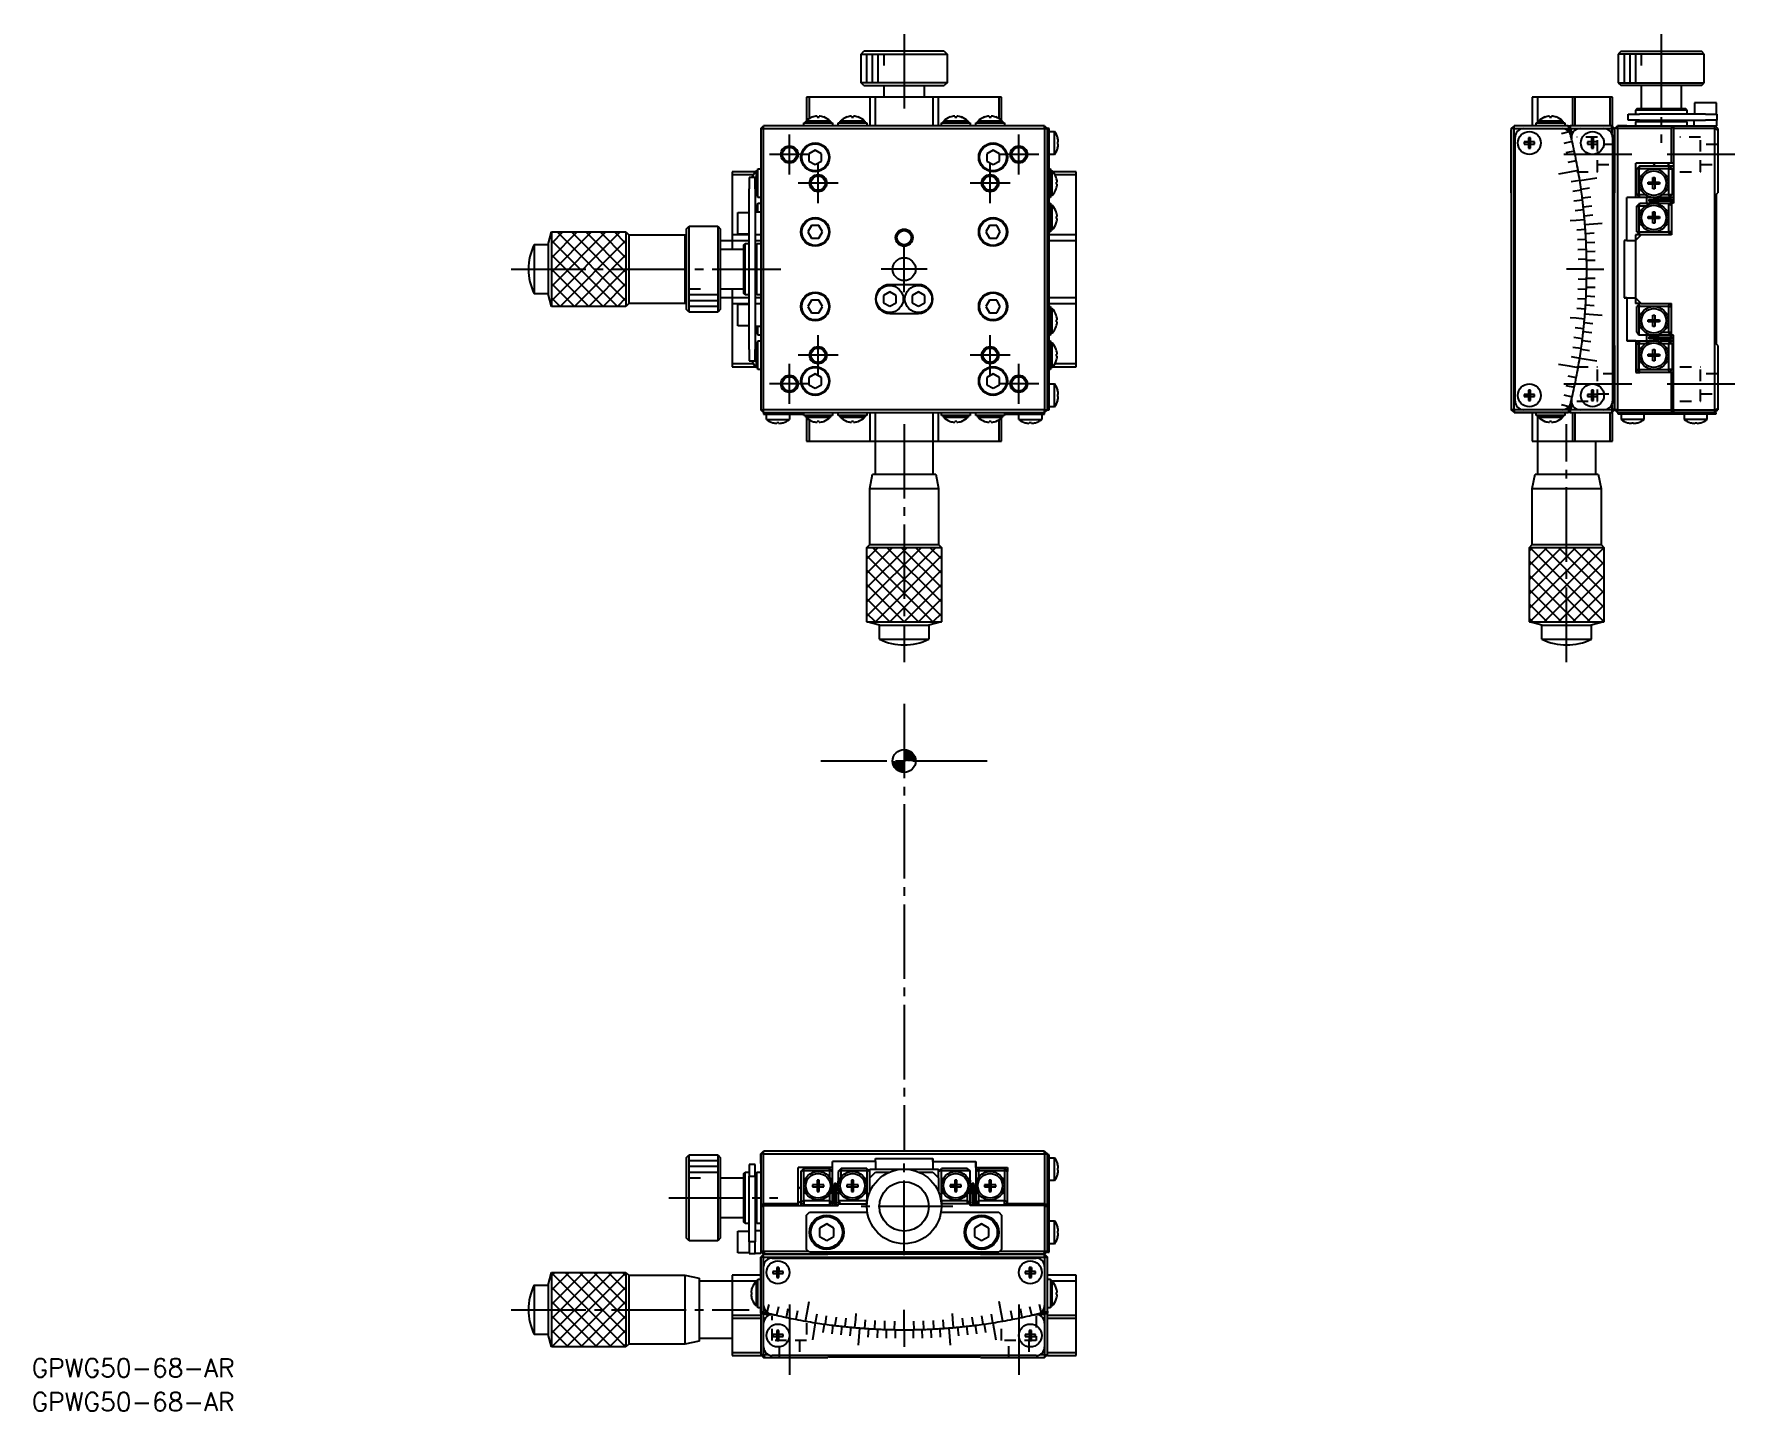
# Model space of a CAD drawing. Extents: x -74 to 223, y 56 to 296.
import ezdxf

# ---------------------------------------------------------------- set-up
doc = ezdxf.new("R2010")
doc.units = 0
doc.linetypes.add('CENTER', pattern=[17.5, 13, -1.5, 1.5, -1.5])
doc.linetypes.add('DASHED', pattern=[3.5, 2, -1.5])
doc.layers.get('0').update_dxf_attribs({"linetype": 'CONTINUOUS'})
doc.layers.add('CENTER', color=1, linetype='CENTER')
doc.styles.get("Standard").update_dxf_attribs({"font": 'txt.shx', "bigfont": '@extfont2.shx'})

msp = doc.modelspace()

# ---------------------------------------------------------------- texts
at = {"color": 7}
for p in [(-74.19, 62.29), (-74.19, 56.38)]:
    msp.add_text('GPWG50-68-AR', height=3.2, dxfattribs=at).set_placement(p)

# ---------------------------------------------------------------- linework, layer by layer
at = {"color": 7, "linetype": 'CONTINUOUS'}
for p, q in [((70.44, 292.94), (70.94, 293.44)), ((70.44, 292.94), (85.44, 292.94)), ((70.44, 287.94), (70.44, 292.94)), ((84.94, 293.44), (70.94, 293.44)), ((84.94, 293.44), (70.94, 293.44)), ((84.94, 293.44), (85.44, 292.94)), ((85.44, 292.94), (85.44, 287.94)), ((202.96, 293.44), (202.46, 292.94)), ((209.96, 292.94), (202.46, 292.94)), ((202.46, 292.94), (202.46, 287.94)), ((202.96, 293.44), (209.96, 293.44)), ((209.96, 293.44), (216.96, 293.44)), ((217.46, 292.94), (209.96, 292.94)), ((217.46, 292.94), (216.96, 293.44)), ((217.46, 287.94), (217.46, 292.94)), ((85.44, 287.94), (70.44, 287.94)), ((70.94, 287.44), (70.44, 287.94)), ((85.44, 287.94), (84.94, 287.44)), ((202.46, 287.94), (209.96, 287.94)), ((202.46, 287.94), (202.96, 287.44)), ((209.96, 287.94), (217.46, 287.94)), ((216.96, 287.44), (217.46, 287.94)), ((60.94, 285.44), (60.94, 281.37)), ((61.44, 285.44), (60.94, 285.44)), ((61.44, 281.74), (61.44, 285.44)), ((71.94, 285.44), (61.44, 285.44)), ((70.94, 287.44), (84.94, 287.44)), ((71.94, 285.44), (71.94, 280.44)), ((72.94, 285.44), (71.94, 285.44)), ((72.94, 280.44), (72.94, 285.44)), ((82.94, 285.44), (72.94, 285.44)), ((74.44, 285.44), (74.44, 287.44)), ((81.44, 287.44), (81.44, 285.44)), ((82.94, 285.44), (82.94, 280.44)), ((83.94, 285.44), (82.94, 285.44)), ((83.94, 280.44), (83.94, 285.44)), ((94.44, 285.44), (83.94, 285.44)), ((94.44, 285.44), (94.44, 281.74)), ((94.94, 285.44), (94.44, 285.44)), ((94.94, 281.37), (94.94, 285.44)), ((187.46, 285.44), (187.46, 280.44)), ((188.46, 285.44), (187.46, 285.44)), ((194.46, 285.44), (188.46, 285.44)), ((188.46, 280.94), (188.46, 285.44)), ((194.46, 285.44), (194.46, 280.44)), ((194.96, 285.44), (194.46, 285.44)), ((194.96, 280.44), (194.96, 285.44)), ((200.96, 285.44), (194.96, 285.44)), ((200.96, 285.44), (200.96, 280.44)), ((201.46, 285.44), (200.96, 285.44)), ((201.46, 280.44), (201.46, 285.44)), ((209.96, 287.44), (202.96, 287.44)), ((206.46, 287.44), (206.46, 283.44)), ((216.96, 287.44), (209.96, 287.44)), ((213.46, 283.44), (213.46, 287.44)), ((61.96, 281.97), (61.97, 281.97)), ((62.76, 282.13), (62.76, 281.97)), ((62.76, 281.97), (63.12, 281.97)), ((63.12, 281.97), (63.12, 282.13)), ((63.91, 281.97), (63.92, 281.97)), ((67.96, 281.97), (67.97, 281.97)), ((68.76, 282.13), (68.76, 281.97)), ((68.76, 281.97), (69.12, 281.97)), ((69.12, 281.97), (69.12, 282.13)), ((69.91, 281.97), (69.92, 281.97)), ((85.96, 281.97), (85.97, 281.97)), ((86.76, 282.13), (86.76, 281.97)), ((86.76, 281.97), (87.12, 281.97)), ((87.12, 281.97), (87.12, 282.13)), ((87.91, 281.97), (87.92, 281.97)), ((91.96, 281.97), (91.97, 281.97)), ((92.76, 282.13), (92.76, 281.97)), ((92.76, 281.97), (93.12, 281.97)), ((93.12, 281.97), (93.12, 282.13)), ((93.91, 281.97), (93.92, 281.97)), ((189.68, 281.97), (189.69, 281.97)), ((190.48, 282.13), (190.48, 281.97)), ((190.48, 281.97), (190.84, 281.97)), ((190.84, 281.97), (190.84, 282.13)), ((191.63, 281.97), (191.64, 281.97)), ((204.16, 281.44), (204.16, 282.44)), ((204.16, 282.44), (206.16, 282.44)), ((205.76, 283.44), (205.46, 283.14)), ((209.96, 283.14), (205.46, 283.14)), ((205.46, 283.14), (205.46, 282.44)), ((205.76, 283.44), (209.96, 283.44)), ((217.66, 282.44), (206.16, 282.44)), ((209.96, 283.44), (214.16, 283.44)), ((214.46, 283.14), (209.96, 283.14)), ((214.46, 283.14), (214.16, 283.44)), ((214.46, 282.44), (214.46, 283.14)), ((219.56, 284.44), (215.76, 284.44)), ((215.76, 284.44), (215.76, 282.44)), ((217.66, 282.44), (219.66, 282.44)), ((219.56, 282.44), (219.56, 284.44)), ((219.66, 282.44), (219.66, 281.44)), ((52.94, 279.94), (53.44, 280.44)), ((52.94, 279.94), (52.94, 273.44)), ((52.94, 279.94), (53.44, 279.94)), ((102.44, 280.44), (53.44, 280.44)), ((53.44, 279.94), (53.44, 280.44)), ((53.44, 279.94), (102.44, 279.94)), ((53.44, 230.94), (53.44, 279.94)), ((60.44, 280.94), (65.44, 280.94)), ((60.44, 280.44), (60.44, 280.94)), ((62.94, 281.23), (60.79, 281.23)), ((60.79, 280.94), (60.79, 281.23)), ((65.09, 281.23), (62.94, 281.23)), ((65.09, 281.23), (65.09, 280.94)), ((65.44, 280.94), (65.44, 280.44)), ((66.44, 280.94), (71.44, 280.94)), ((66.44, 280.44), (66.44, 280.94)), ((68.94, 281.23), (66.79, 281.23)), ((66.79, 280.94), (66.79, 281.23)), ((71.09, 281.23), (68.94, 281.23)), ((71.09, 281.23), (71.09, 280.94)), ((71.44, 280.94), (71.44, 280.44)), ((84.44, 280.94), (89.44, 280.94)), ((84.44, 280.44), (84.44, 280.94)), ((86.94, 281.23), (84.79, 281.23)), ((84.79, 280.94), (84.79, 281.23)), ((89.09, 281.23), (86.94, 281.23)), ((89.09, 281.23), (89.09, 280.94)), ((89.44, 280.94), (89.44, 280.44)), ((90.44, 280.94), (95.44, 280.94)), ((90.44, 280.44), (90.44, 280.94)), ((92.94, 281.23), (90.79, 281.23)), ((90.79, 280.94), (90.79, 281.23)), ((95.09, 281.23), (92.94, 281.23)), ((95.09, 281.23), (95.09, 280.94)), ((95.44, 280.94), (95.44, 280.44)), ((102.44, 280.44), (102.94, 279.94)), ((102.44, 279.94), (102.44, 280.44)), ((102.44, 279.94), (102.44, 230.94)), ((102.44, 279.94), (102.94, 279.94)), ((103.24, 279.94), (102.94, 279.94)), ((103.24, 279.94), (102.94, 279.94)), ((102.94, 230.94), (102.94, 279.94)), ((103.24, 278.44), (103.24, 279.94)), ((103.24, 279.44), (104.14, 279.44)), ((103.24, 279.44), (104.14, 279.44)), ((104.14, 275.44), (104.14, 279.44)), ((183.81, 279.94), (184.31, 280.44)), ((184.31, 279.94), (183.81, 279.94)), ((183.81, 279.94), (183.81, 230.94)), ((183.81, 268.74), (183.81, 279.73)), ((193.75, 280.44), (184.31, 280.44)), ((184.31, 279.94), (184.31, 280.44)), ((184.31, 279.94), (185.96, 279.94)), ((184.31, 230.94), (184.31, 279.94)), ((185.96, 279.94), (192.71, 279.94)), ((188.16, 280.94), (193.16, 280.94)), ((188.16, 280.44), (188.16, 280.94)), ((192.81, 281.23), (188.51, 281.23)), ((188.51, 280.94), (188.51, 281.23)), ((192.71, 279.94), (193.88, 279.94)), ((192.81, 281.23), (192.81, 280.94)), ((193.16, 280.94), (193.16, 280.44)), ((193.75, 280.44), (194.06, 280.44)), ((201.31, 280.44), (194.06, 280.44)), ((194.19, 279.94), (195.79, 279.94)), ((195.79, 279.94), (199.96, 279.94)), ((199.96, 279.94), (201.31, 279.94)), ((201.31, 280.44), (201.46, 280.44)), ((201.81, 279.94), (201.31, 280.44)), ((201.31, 279.94), (201.31, 280.44)), ((201.31, 279.94), (201.31, 279.09)), ((201.31, 279.94), (201.81, 279.94)), ((201.81, 279.94), (202.31, 280.44)), ((201.81, 279.94), (202.31, 280.44)), ((202.31, 279.94), (201.81, 279.94)), ((201.81, 268.74), (201.81, 279.94)), ((201.81, 268.74), (201.81, 279.94)), ((201.81, 279.73), (201.81, 268.74)), ((202.31, 280.44), (211.88, 280.44)), ((202.31, 279.94), (202.31, 280.44)), ((203.96, 280.44), (202.31, 280.44)), ((211.75, 279.94), (202.31, 279.94)), ((202.31, 279.94), (202.31, 230.94)), ((206.16, 281.44), (204.16, 281.44)), ((205.76, 281.44), (205.46, 281.14)), ((209.96, 281.14), (205.46, 281.14)), ((205.46, 281.14), (205.46, 280.44)), ((206.16, 281.44), (217.66, 281.44)), ((214.46, 281.14), (209.96, 281.14)), ((211.75, 273.94), (211.75, 279.94)), ((211.88, 280.44), (212.19, 280.44)), ((212.06, 279.94), (212.06, 266.94)), ((219.31, 279.94), (212.06, 279.94)), ((212.19, 280.44), (219.31, 280.44)), ((214.46, 281.14), (214.16, 281.44)), ((214.46, 280.44), (214.46, 281.14)), ((215.66, 281.44), (215.66, 280.44)), ((219.66, 281.44), (217.66, 281.44)), ((219.31, 280.44), (219.66, 280.44)), ((219.31, 279.94), (219.31, 280.44)), ((219.81, 279.94), (219.31, 280.44)), ((219.31, 238.79), (219.31, 279.94)), ((219.31, 279.94), (219.81, 279.73)), ((219.66, 280.44), (219.66, 281.44)), ((219.81, 279.94), (219.81, 279.73)), ((219.81, 279.73), (219.81, 268.74)), ((62.44, 276.21), (61.34, 275.57)), ((63.54, 275.57), (62.44, 276.21)), ((93.44, 276.21), (92.34, 275.57)), ((94.54, 275.57), (93.44, 276.21)), ((103.24, 232.44), (103.24, 278.44)), ((104.72, 278.33), (104.71, 278.32)), ((104.71, 277.62), (104.71, 277.26)), ((104.83, 277.62), (104.71, 277.62)), ((104.71, 277.26), (104.83, 277.26)), ((104.71, 276.55), (104.72, 276.55)), ((184.46, 232.44), (184.46, 278.44)), ((186.07, 277.62), (186.07, 277.26)), ((186.78, 277.62), (186.07, 277.62)), ((186.07, 277.62), (186.78, 277.62)), ((186.07, 277.26), (186.78, 277.26)), ((186.78, 278.32), (186.78, 277.62)), ((187.14, 278.32), (186.78, 278.32)), ((186.79, 277.61), (186.78, 277.62)), ((186.79, 277.27), (186.78, 277.26)), ((186.78, 277.26), (186.78, 276.55)), ((186.78, 276.55), (187.14, 276.55)), ((186.79, 277.61), (186.79, 277.27)), ((187.13, 277.61), (186.79, 277.61)), ((186.79, 277.27), (187.13, 277.27)), ((187.13, 277.61), (187.14, 277.62)), ((187.13, 277.27), (187.13, 277.61)), ((187.13, 277.27), (187.14, 277.26)), ((187.14, 277.62), (187.14, 278.32)), ((187.85, 277.62), (187.14, 277.62)), ((187.85, 277.62), (187.14, 277.62)), ((187.14, 277.26), (187.85, 277.26)), ((187.14, 276.55), (187.14, 277.26)), ((187.85, 277.26), (187.85, 277.62)), ((197.07, 277.62), (197.07, 277.26)), ((197.78, 277.62), (197.07, 277.62)), ((197.07, 277.26), (197.78, 277.26)), ((197.78, 278.32), (197.78, 277.62)), ((198.14, 278.32), (197.78, 278.32)), ((197.79, 277.61), (197.78, 277.62)), ((197.79, 277.27), (197.78, 277.26)), ((197.78, 277.26), (197.78, 276.55)), ((197.78, 276.55), (198.14, 276.55)), ((198.13, 277.61), (197.79, 277.61)), ((197.79, 277.61), (197.79, 277.27)), ((197.79, 277.27), (198.13, 277.27)), ((198.13, 277.61), (198.14, 277.62)), ((198.13, 277.27), (198.13, 277.61)), ((198.13, 277.27), (198.14, 277.26)), ((198.14, 277.62), (198.14, 278.32)), ((198.85, 277.62), (198.14, 277.62)), ((198.14, 276.55), (198.14, 277.26)), ((198.14, 277.26), (198.85, 277.26)), ((198.85, 277.26), (198.85, 277.62)), ((201.46, 278.44), (201.46, 232.44)), ((52.44, 271.7), (52.44, 272.94)), ((52.44, 272.59), (52.44, 272.94)), ((52.44, 272.94), (52.94, 272.94)), ((52.94, 273.44), (52.94, 260.44)), ((61.34, 275.57), (61.34, 274.3)), ((61.34, 274.3), (62.44, 273.67)), ((62.44, 273.67), (63.54, 274.3)), ((63.54, 274.3), (63.54, 275.57)), ((92.34, 275.57), (92.34, 274.3)), ((92.34, 274.3), (93.44, 273.67)), ((93.44, 273.67), (94.54, 274.3)), ((94.54, 274.3), (94.54, 275.57)), ((104.14, 275.44), (103.24, 275.44)), ((104.14, 275.44), (103.24, 275.44)), ((103.24, 272.94), (103.44, 272.94)), ((103.44, 272.94), (103.44, 271.7)), ((211.75, 273.94), (205.54, 273.94)), ((205.54, 267.94), (205.54, 273.94)), ((206.19, 273.44), (205.67, 272.94)), ((206.03, 272.94), (205.67, 272.94)), ((205.67, 268.44), (205.67, 272.94)), ((206.03, 272.94), (206.19, 273.44)), ((208.66, 272.94), (206.03, 272.94)), ((206.03, 272.94), (206.03, 268.44)), ((206.19, 273.44), (211.36, 273.44)), ((208.46, 273.94), (208.71, 273.69)), ((211.25, 272.94), (208.66, 272.94)), ((208.71, 273.69), (208.96, 273.44)), ((208.95, 273.45), (208.95, 273.44)), ((210.96, 273.44), (211.21, 273.69)), ((211.21, 273.69), (211.46, 273.94)), ((211.25, 272.94), (211.36, 273.44)), ((211.25, 272.94), (211.88, 272.94)), ((211.25, 268.44), (211.25, 272.94)), ((211.88, 272.94), (211.36, 273.44)), ((211.36, 273.44), (212.06, 273.44)), ((212.06, 273.94), (211.75, 273.94)), ((211.88, 272.94), (211.88, 268.44)), ((212.06, 272.94), (211.88, 272.94)), ((52.01, 272.44), (47.94, 272.44)), ((47.94, 272.44), (47.94, 271.94)), ((47.94, 271.94), (51.64, 271.94)), ((47.94, 271.94), (47.94, 261.44)), ((51.94, 271.44), (50.94, 271.44)), ((50.94, 271.44), (50.94, 269.44)), ((51.94, 269.44), (51.94, 271.44)), ((52.15, 272.59), (52.15, 268.29)), ((52.15, 272.59), (52.44, 272.59)), ((52.44, 270.44), (52.44, 271.7)), ((52.44, 269.17), (52.44, 270.44)), ((103.44, 272.59), (103.73, 272.59)), ((103.44, 271.7), (103.44, 270.44)), ((103.44, 270.44), (103.44, 269.17)), ((103.73, 270.44), (103.73, 272.59)), ((103.73, 268.29), (103.73, 270.44)), ((107.94, 272.44), (103.88, 272.44)), ((104.24, 271.94), (107.94, 271.94)), ((104.48, 271.41), (104.47, 271.41)), ((104.47, 270.62), (104.47, 270.26)), ((104.63, 270.62), (104.47, 270.62)), ((104.47, 270.26), (104.63, 270.26)), ((107.94, 271.94), (107.94, 272.44)), ((107.94, 261.44), (107.94, 271.94)), ((207.69, 270.62), (208.48, 270.62)), ((207.69, 270.26), (207.69, 270.62)), ((208.48, 270.26), (207.69, 270.26)), ((208.46, 270.26), (208.46, 270.62)), ((208.48, 271.41), (208.84, 271.41)), ((208.48, 270.62), (208.48, 271.41)), ((208.48, 271.41), (208.48, 270.63)), ((208.48, 270.62), (208.48, 270.63)), ((208.48, 270.63), (208.84, 270.63)), ((208.48, 269.46), (208.48, 270.26)), ((208.48, 270.24), (208.48, 270.26)), ((208.48, 269.46), (208.48, 270.24)), ((208.84, 270.24), (208.48, 270.24)), ((208.84, 271.41), (208.84, 270.62)), ((208.84, 270.62), (209.63, 270.62)), ((208.84, 270.26), (208.84, 269.46)), ((209.63, 270.26), (208.84, 270.26)), ((208.85, 270.62), (208.85, 270.26)), ((209.63, 270.62), (209.63, 270.26)), ((50.94, 241.44), (50.94, 269.44)), ((51.94, 269.44), (51.94, 241.44)), ((52.44, 268.29), (52.15, 268.29)), ((52.44, 267.94), (52.44, 269.17)), ((52.44, 267.94), (52.44, 268.31)), ((52.94, 267.94), (52.44, 267.94)), ((52.44, 266.59), (52.44, 266.94)), ((52.44, 265.7), (52.44, 266.94)), ((52.44, 266.94), (52.94, 266.94)), ((103.44, 267.94), (103.24, 267.94)), ((103.24, 266.94), (103.44, 266.94)), ((103.44, 269.17), (103.44, 267.94)), ((103.73, 268.29), (103.44, 268.29)), ((103.44, 266.94), (103.44, 265.7)), ((104.47, 269.46), (104.48, 269.46)), ((201.81, 268.74), (201.51, 268.44)), ((201.51, 242.44), (201.51, 268.44)), ((201.66, 263.44), (201.66, 268.59)), ((201.81, 230.94), (201.81, 268.74)), ((201.81, 242.14), (201.81, 268.74)), ((205.54, 267.94), (203.98, 267.94)), ((203.98, 260.44), (203.98, 267.94)), ((206.19, 267.94), (205.54, 267.94)), ((206.19, 267.94), (205.67, 268.44)), ((206.03, 268.44), (205.67, 268.44)), ((205.67, 266.44), (206.19, 266.94)), ((206.19, 267.94), (206.03, 268.44)), ((206.03, 268.44), (207.16, 268.44)), ((206.03, 266.44), (206.19, 266.94)), ((207.83, 267.94), (206.19, 267.94)), ((206.19, 266.94), (207.83, 266.94)), ((207.46, 266.94), (207.46, 267.94)), ((207.76, 267.59), (208.56, 267.59)), ((207.76, 267.59), (207.76, 267.29)), ((208.56, 267.29), (207.76, 267.29)), ((207.92, 268.05), (207.83, 267.94)), ((208.66, 267.94), (207.83, 267.94)), ((208.66, 266.94), (207.83, 266.94)), ((207.83, 266.94), (207.92, 266.83)), ((208.84, 269.46), (208.48, 269.46)), ((211.5, 267.59), (208.56, 267.59)), ((211.5, 267.29), (208.56, 267.29)), ((209.56, 267.94), (208.66, 267.94)), ((209.59, 266.94), (208.66, 266.94)), ((209.25, 267.29), (209.27, 267.27)), ((209.61, 268.02), (209.26, 267.59)), ((209.27, 267.27), (209.59, 266.94)), ((209.27, 267.27), (209.59, 266.94)), ((209.59, 266.94), (209.46, 266.81)), ((209.73, 267.94), (209.52, 268.09)), ((209.59, 266.94), (211.23, 266.94)), ((211.36, 267.94), (209.73, 267.94)), ((210.16, 268.44), (211.25, 268.44)), ((211.25, 266.92), (211.23, 266.94)), ((211.23, 266.94), (211.75, 266.94)), ((211.25, 268.44), (211.88, 268.44)), ((211.25, 268.44), (211.36, 267.94)), ((211.36, 267.94), (211.88, 268.44)), ((212.06, 267.94), (211.36, 267.94)), ((211.74, 267.61), (211.41, 267.94)), ((211.47, 266.94), (211.74, 267.29)), ((211.5, 267.59), (212.06, 267.59)), ((212.06, 267.29), (211.5, 267.29)), ((211.75, 267.59), (211.74, 267.61)), ((212.06, 266.94), (211.75, 266.94)), ((211.75, 266.94), (211.75, 261.44)), ((211.88, 268.44), (212.06, 268.44)), ((211.94, 266.94), (212.06, 267.06)), ((212.06, 267.84), (211.97, 267.94)), ((219.51, 268.44), (219.81, 268.74)), ((219.51, 268.44), (219.51, 242.44)), ((48.94, 261.54), (48.94, 265.34)), ((48.94, 265.34), (50.94, 265.34)), ((51.94, 265.44), (52.94, 265.44)), ((52.15, 266.59), (52.15, 265.44)), ((52.15, 266.59), (52.44, 266.59)), ((52.44, 265.44), (52.44, 265.7)), ((103.44, 266.59), (103.73, 266.59)), ((103.44, 265.7), (103.44, 264.44)), ((103.44, 264.44), (103.44, 263.17)), ((103.73, 264.44), (103.73, 266.59)), ((103.73, 262.29), (103.73, 264.44)), ((104.48, 265.41), (104.47, 265.41)), ((104.47, 264.62), (104.47, 264.26)), ((104.63, 264.62), (104.47, 264.62)), ((104.47, 264.26), (104.63, 264.26)), ((205.67, 266.44), (206.03, 266.44)), ((205.67, 261.94), (205.67, 266.44)), ((206.03, 266.44), (206.03, 261.94)), ((207.16, 266.44), (206.03, 266.44)), ((207.69, 264.62), (208.48, 264.62)), ((207.69, 264.26), (207.69, 264.62)), ((208.48, 264.26), (207.69, 264.26)), ((208.46, 264.26), (208.46, 264.62)), ((208.48, 265.41), (208.84, 265.41)), ((208.48, 264.62), (208.48, 265.41)), ((208.48, 265.41), (208.48, 264.63)), ((208.48, 264.62), (208.48, 264.63)), ((208.48, 264.63), (208.84, 264.63)), ((208.48, 263.46), (208.48, 264.26)), ((208.48, 264.24), (208.48, 264.26)), ((208.48, 263.46), (208.48, 264.24)), ((208.84, 264.24), (208.48, 264.24)), ((208.84, 265.41), (208.84, 264.62)), ((208.84, 264.62), (209.63, 264.62)), ((208.84, 264.26), (208.84, 263.46)), ((209.63, 264.26), (208.84, 264.26)), ((208.85, 264.62), (208.85, 264.26)), ((209.63, 264.62), (209.63, 264.26)), ((211.25, 261.94), (211.25, 266.92)), ((211.75, 266.54), (211.25, 266.92)), ((15.85, 259.74), (16.44, 261.94)), ((16.44, 261.94), (16.44, 248.94)), ((16.44, 261.94), (29.44, 261.94)), ((29.44, 261.94), (29.44, 248.94)), ((29.44, 261.94), (29.94, 261.44)), ((29.94, 261.44), (29.94, 249.44)), ((29.94, 261.44), (39.69, 261.44)), ((39.69, 261.44), (39.69, 249.44)), ((39.69, 261.44), (39.94, 261.39)), ((39.94, 262.44), (40.44, 262.94)), ((39.94, 262.44), (39.94, 248.44)), ((39.94, 262.44), (39.94, 248.44)), ((40.44, 247.94), (40.44, 262.94)), ((40.44, 262.94), (45.44, 262.94)), ((45.44, 262.94), (45.44, 247.94)), ((45.44, 262.94), (45.94, 262.44)), ((45.94, 248.44), (45.94, 262.44)), ((50.94, 261.44), (47.94, 261.44)), ((47.94, 261.44), (47.94, 260.44)), ((50.94, 261.54), (48.94, 261.54)), ((52.94, 261.44), (51.94, 261.44)), ((61.81, 263.04), (61.17, 261.94)), ((61.17, 261.94), (61.81, 260.84)), ((63.08, 263.04), (61.81, 263.04)), ((63.71, 261.94), (63.08, 263.04)), ((63.08, 260.84), (63.71, 261.94)), ((92.81, 263.04), (92.17, 261.94)), ((92.17, 261.94), (92.81, 260.84)), ((94.08, 263.04), (92.81, 263.04)), ((94.71, 261.94), (94.08, 263.04)), ((94.08, 260.84), (94.71, 261.94)), ((103.44, 261.94), (103.24, 261.94)), ((107.94, 261.44), (103.24, 261.44)), ((103.44, 263.17), (103.44, 261.94)), ((103.73, 262.29), (103.44, 262.29)), ((104.47, 263.46), (104.48, 263.46)), ((107.94, 260.44), (107.94, 261.44)), ((201.66, 247.44), (201.66, 263.44)), ((206.46, 261.44), (205.46, 260.44)), ((205.46, 261.44), (205.46, 260.44)), ((206.46, 261.44), (205.46, 261.44)), ((205.67, 261.94), (206.03, 261.94)), ((205.67, 261.94), (206.19, 261.44)), ((206.19, 261.44), (206.03, 261.94)), ((206.03, 261.94), (208.66, 261.94)), ((211.75, 261.44), (206.46, 261.44)), ((208.84, 263.46), (208.48, 263.46)), ((208.66, 261.94), (211.25, 261.94)), ((211.46, 261.94), (211.25, 261.94)), ((211.25, 261.93), (211.25, 261.94)), ((211.25, 261.94), (211.36, 261.44)), ((211.36, 261.44), (211.75, 261.82)), ((211.75, 261.94), (211.46, 261.94)), ((13.44, 259.74), (13.44, 251.14)), ((13.44, 259.74), (15.85, 259.74)), ((15.85, 259.74), (15.85, 251.14)), ((45.94, 260.44), (47.94, 260.44)), ((45.94, 258.94), (49.94, 258.94)), ((47.94, 260.44), (50.94, 260.44)), ((47.94, 260.44), (47.94, 258.94)), ((49.94, 259.64), (50.24, 259.94)), ((49.94, 259.64), (49.94, 251.24)), ((49.94, 259.64), (49.94, 258.94)), ((50.24, 250.94), (50.24, 259.94)), ((50.24, 259.94), (50.94, 259.94)), ((51.94, 260.44), (52.94, 260.44)), ((51.94, 259.64), (52.24, 259.94)), ((52.24, 250.94), (52.24, 259.94)), ((52.24, 259.94), (52.94, 259.94)), ((52.94, 260.44), (52.94, 247.44)), ((61.81, 260.84), (63.08, 260.84)), ((92.81, 260.84), (94.08, 260.84)), ((103.24, 260.44), (107.94, 260.44)), ((107.94, 250.44), (107.94, 260.44)), ((203.98, 260.44), (203.46, 260.44)), ((203.46, 260.44), (203.46, 250.44)), ((203.98, 260.44), (205.46, 260.44)), ((205.46, 260.44), (205.46, 252.94)), ((80.44, 252.74), (75.44, 252.74)), ((205.46, 252.94), (205.46, 250.44)), ((15.85, 251.14), (13.44, 251.14)), ((16.44, 248.94), (15.85, 251.14)), ((29.94, 249.44), (29.44, 248.94)), ((39.69, 249.44), (29.94, 249.44)), ((39.94, 249.49), (39.69, 249.44)), ((49.94, 251.94), (45.94, 251.94)), ((47.94, 250.44), (45.94, 250.44)), ((47.94, 251.94), (47.94, 250.44)), ((50.94, 250.44), (47.94, 250.44)), ((47.94, 250.44), (47.94, 249.44)), ((47.94, 249.44), (50.94, 249.44)), ((47.94, 249.44), (47.94, 238.94)), ((48.94, 245.54), (48.94, 249.34)), ((48.94, 249.34), (50.94, 249.34)), ((49.94, 251.94), (49.94, 251.24)), ((50.24, 250.94), (49.94, 251.24)), ((50.94, 250.94), (50.24, 250.94)), ((52.24, 250.94), (51.94, 251.24)), ((52.94, 250.44), (51.94, 250.44)), ((51.94, 249.44), (52.94, 249.44)), ((52.94, 250.94), (52.24, 250.94)), ((61.81, 250.04), (61.17, 248.94)), ((63.08, 250.04), (61.81, 250.04)), ((63.71, 248.94), (63.08, 250.04)), ((75.44, 251.51), (74.34, 250.87)), ((74.34, 250.87), (74.34, 249.6)), ((74.34, 249.6), (75.44, 248.97)), ((76.54, 250.87), (75.44, 251.51)), ((75.44, 248.97), (76.54, 249.6)), ((76.54, 249.6), (76.54, 250.87)), ((80.44, 251.51), (79.34, 250.87)), ((79.34, 250.87), (79.34, 249.6)), ((79.34, 249.6), (80.44, 248.97)), ((81.54, 250.87), (80.44, 251.51)), ((80.44, 248.97), (81.54, 249.6)), ((81.54, 249.6), (81.54, 250.87)), ((92.81, 250.04), (92.17, 248.94)), ((94.08, 250.04), (92.81, 250.04)), ((94.71, 248.94), (94.08, 250.04)), ((107.94, 250.44), (103.24, 250.44)), ((103.24, 249.44), (107.94, 249.44)), ((107.94, 249.44), (107.94, 250.44)), ((107.94, 238.94), (107.94, 249.44)), ((203.98, 250.44), (203.46, 250.44)), ((203.46, 250.44), (205.46, 250.44)), ((203.46, 250.44), (203.98, 250.44)), ((203.98, 250.44), (203.98, 242.94)), ((203.98, 250.44), (205.46, 250.44)), ((203.98, 250.44), (205.46, 250.44)), ((205.46, 250.44), (206.46, 249.44)), ((205.46, 250.44), (205.46, 249.44)), ((206.46, 249.44), (205.46, 249.44)), ((206.19, 249.44), (205.67, 248.94)), ((206.03, 248.94), (206.19, 249.44)), ((206.46, 249.44), (211.75, 249.44)), ((211.25, 248.94), (211.36, 249.44)), ((211.36, 249.44), (211.75, 249.06)), ((211.75, 243.94), (211.75, 249.44)), ((29.44, 248.94), (16.44, 248.94)), ((40.44, 247.94), (39.94, 248.44)), ((45.44, 247.94), (40.44, 247.94)), ((45.94, 248.44), (45.44, 247.94)), ((52.94, 247.44), (52.94, 230.94)), ((61.17, 248.94), (61.81, 247.84)), ((61.81, 247.84), (63.08, 247.84)), ((63.08, 247.84), (63.71, 248.94)), ((75.44, 247.74), (80.44, 247.74)), ((92.17, 248.94), (92.81, 247.84)), ((92.81, 247.84), (94.08, 247.84)), ((94.08, 247.84), (94.71, 248.94)), ((103.24, 248.94), (103.44, 248.94)), ((103.44, 248.94), (103.44, 246.44)), ((103.44, 248.59), (103.73, 248.59)), ((103.44, 246.44), (103.44, 243.94)), ((103.73, 246.44), (103.73, 248.59)), ((103.73, 244.29), (103.73, 246.44)), ((104.48, 247.41), (104.47, 247.41)), ((104.47, 246.62), (104.47, 246.26)), ((104.63, 246.62), (104.47, 246.62)), ((104.47, 246.26), (104.63, 246.26)), ((201.66, 242.29), (201.66, 247.44)), ((206.03, 248.94), (205.67, 248.94)), ((205.67, 244.44), (205.67, 248.94)), ((208.66, 248.94), (206.03, 248.94)), ((206.03, 248.94), (206.03, 243.96)), ((207.69, 246.62), (208.48, 246.62)), ((207.69, 246.26), (207.69, 246.62)), ((208.48, 246.26), (207.69, 246.26)), ((208.46, 246.26), (208.46, 246.62)), ((208.48, 247.41), (208.84, 247.41)), ((208.48, 246.62), (208.48, 247.41)), ((208.48, 246.63), (208.84, 246.63)), ((208.48, 245.46), (208.48, 246.26)), ((208.84, 246.24), (208.48, 246.24)), ((211.25, 248.94), (208.66, 248.94)), ((208.84, 247.41), (208.84, 246.62)), ((208.84, 246.62), (209.63, 246.62)), ((208.84, 246.26), (208.84, 245.46)), ((209.63, 246.26), (208.84, 246.26)), ((208.85, 246.62), (208.85, 246.26)), ((209.63, 246.62), (209.63, 246.26)), ((211.25, 244.44), (211.25, 248.94)), ((211.25, 248.94), (211.46, 248.94)), ((211.25, 248.94), (211.25, 248.94)), ((211.46, 248.94), (211.75, 248.94)), ((50.94, 245.54), (48.94, 245.54)), ((52.94, 245.44), (51.94, 245.44)), ((52.15, 245.44), (52.15, 244.29)), ((52.44, 244.29), (52.15, 244.29)), ((52.44, 243.94), (52.44, 245.44)), ((52.94, 243.94), (52.44, 243.94)), ((103.44, 243.94), (103.24, 243.94)), ((103.73, 244.29), (103.44, 244.29)), ((104.47, 245.46), (104.48, 245.46)), ((206.03, 243.96), (205.67, 244.44)), ((206.03, 243.96), (206.05, 243.94)), ((207.7, 243.94), (206.05, 243.94)), ((207.46, 242.94), (207.46, 243.94)), ((207.7, 243.94), (207.84, 244.08)), ((207.7, 243.94), (208.66, 243.94)), ((207.76, 243.59), (208.56, 243.59)), ((207.76, 243.59), (207.76, 243.29)), ((208.56, 243.29), (207.76, 243.29)), ((208.84, 245.46), (208.48, 245.46)), ((208.56, 243.59), (211.5, 243.59)), ((208.56, 243.29), (211.5, 243.29)), ((208.66, 243.94), (209.59, 243.94)), ((209.27, 243.61), (209.25, 243.59)), ((209.26, 243.29), (209.61, 242.85)), ((209.65, 244), (209.27, 243.61)), ((209.59, 243.94), (209.27, 243.61)), ((209.73, 243.94), (209.52, 244.09)), ((211.36, 243.94), (209.73, 243.94)), ((210.16, 244.44), (211.25, 244.44)), ((211.25, 244.44), (211.36, 243.94)), ((211.25, 244.44), (211.75, 244.44)), ((211.36, 243.94), (211.75, 244.32)), ((211.75, 243.94), (211.36, 243.94)), ((211.41, 242.94), (211.74, 243.27)), ((211.74, 243.59), (211.47, 243.94)), ((211.5, 243.59), (212.06, 243.59)), ((212.06, 243.29), (211.5, 243.29)), ((211.74, 243.27), (211.75, 243.29)), ((212.06, 243.94), (211.75, 243.94)), ((212.06, 243.81), (211.94, 243.94)), ((212.06, 230.94), (212.06, 243.94)), ((50.94, 241.44), (50.94, 239.44)), ((51.94, 239.44), (51.94, 241.44)), ((52.15, 242.59), (52.15, 238.29)), ((52.15, 242.59), (52.44, 242.59)), ((52.44, 240.44), (52.44, 242.94)), ((52.44, 242.94), (52.94, 242.94)), ((52.44, 237.94), (52.44, 240.44)), ((103.24, 242.94), (103.44, 242.94)), ((103.44, 242.94), (103.44, 240.44)), ((103.44, 242.59), (103.73, 242.59)), ((103.44, 240.44), (103.44, 237.94)), ((103.73, 240.44), (103.73, 242.59)), ((103.73, 238.29), (103.73, 240.44)), ((104.48, 241.41), (104.47, 241.41)), ((104.47, 240.62), (104.47, 240.26)), ((104.63, 240.62), (104.47, 240.62)), ((104.47, 240.26), (104.63, 240.26)), ((201.51, 242.44), (201.81, 242.14)), ((201.81, 242.14), (201.81, 231.14)), ((201.81, 231.14), (201.81, 242.14)), ((205.54, 242.94), (203.98, 242.94)), ((203.98, 242.94), (205.54, 242.94)), ((203.98, 242.94), (206.19, 242.94)), ((205.54, 242.94), (205.54, 237.44)), ((205.54, 242.94), (206.19, 242.94)), ((205.54, 242.94), (206.19, 242.94)), ((205.67, 242.44), (206.19, 242.94)), ((205.67, 242.44), (206.03, 242.44)), ((205.67, 237.94), (205.67, 242.44)), ((206.03, 242.44), (206.19, 242.94)), ((206.03, 242.44), (206.03, 237.94)), ((207.16, 242.44), (206.03, 242.44)), ((206.19, 242.94), (207.83, 242.94)), ((207.69, 240.62), (208.48, 240.62)), ((207.69, 240.26), (207.69, 240.62)), ((208.48, 240.26), (207.69, 240.26)), ((207.83, 242.94), (208.66, 242.94)), ((207.83, 242.94), (207.92, 242.83)), ((208.46, 240.26), (208.46, 240.62)), ((208.48, 241.41), (208.84, 241.41)), ((208.48, 240.62), (208.48, 241.41)), ((208.48, 240.63), (208.84, 240.63)), ((208.48, 239.46), (208.48, 240.26)), ((208.84, 240.24), (208.48, 240.24)), ((208.66, 242.94), (209.57, 242.94)), ((208.84, 241.41), (208.84, 240.62)), ((208.84, 240.62), (209.63, 240.62)), ((208.84, 240.26), (208.84, 239.46)), ((209.63, 240.26), (208.84, 240.26)), ((208.85, 240.62), (208.85, 240.26)), ((209.52, 242.78), (209.73, 242.94)), ((209.63, 240.62), (209.63, 240.26)), ((209.73, 242.94), (211.36, 242.94)), ((211.25, 242.44), (210.16, 242.44)), ((211.36, 242.94), (211.25, 242.44)), ((211.25, 237.94), (211.25, 242.44)), ((211.88, 242.44), (211.25, 242.44)), ((211.88, 242.44), (211.36, 242.94)), ((211.36, 242.94), (212.06, 242.94)), ((211.88, 242.44), (211.88, 237.94)), ((212.06, 242.44), (211.88, 242.44)), ((211.97, 242.94), (212.06, 243.04)), ((219.81, 242.14), (219.51, 242.44)), ((219.81, 242.14), (219.81, 231.14)), ((51.64, 238.94), (47.94, 238.94)), ((47.94, 238.94), (47.94, 238.44)), ((47.94, 238.44), (52.01, 238.44)), ((50.94, 239.44), (51.94, 239.44)), ((52.44, 238.29), (52.15, 238.29)), ((52.94, 237.94), (52.44, 237.94)), ((103.44, 237.94), (103.24, 237.94)), ((103.73, 238.29), (103.44, 238.29)), ((103.88, 238.44), (107.94, 238.44)), ((107.94, 238.94), (104.24, 238.94)), ((104.47, 239.46), (104.48, 239.46)), ((107.94, 238.44), (107.94, 238.94)), ((211.75, 237.44), (205.54, 237.44)), ((205.54, 237.44), (206.19, 237.44)), ((205.54, 237.44), (206.19, 237.44)), ((205.67, 237.94), (206.03, 237.94)), ((205.67, 237.94), (206.19, 237.44)), ((206.19, 237.44), (206.03, 237.94)), ((206.03, 237.94), (208.66, 237.94)), ((208.84, 239.46), (208.48, 239.46)), ((208.66, 237.94), (211.25, 237.94)), ((211.36, 237.44), (211.25, 237.94)), ((211.88, 237.94), (211.25, 237.94)), ((211.36, 237.44), (211.88, 237.94)), ((211.75, 230.94), (211.75, 237.44)), ((212.06, 237.44), (211.75, 237.44)), ((211.88, 237.94), (212.06, 237.94)), ((219.31, 230.94), (219.31, 238.79)), ((62.44, 237.21), (61.34, 236.57)), ((61.34, 236.57), (61.34, 235.3)), ((61.34, 235.3), (62.44, 234.67)), ((63.54, 236.57), (62.44, 237.21)), ((62.44, 234.67), (63.54, 235.3)), ((63.54, 235.3), (63.54, 236.57)), ((93.44, 237.21), (92.34, 236.57)), ((92.34, 236.57), (92.34, 235.3)), ((92.34, 235.3), (93.44, 234.67)), ((94.54, 236.57), (93.44, 237.21)), ((93.44, 234.67), (94.54, 235.3)), ((94.54, 235.3), (94.54, 236.57)), ((103.24, 235.44), (104.14, 235.44)), ((103.24, 235.44), (104.14, 235.44)), ((104.14, 231.44), (104.14, 235.44)), ((104.72, 234.33), (104.71, 234.32)), ((186.78, 234.32), (186.78, 233.62)), ((187.14, 234.32), (186.78, 234.32)), ((187.14, 233.62), (187.14, 234.32)), ((197.78, 234.32), (197.78, 233.62)), ((198.14, 234.32), (197.78, 234.32)), ((198.14, 233.62), (198.14, 234.32)), ((103.24, 230.94), (103.24, 232.44)), ((104.14, 231.44), (103.24, 231.44)), ((104.14, 231.44), (103.24, 231.44)), ((104.71, 233.62), (104.71, 233.26)), ((104.83, 233.62), (104.71, 233.62)), ((104.71, 233.26), (104.83, 233.26)), ((104.71, 232.55), (104.72, 232.55)), ((186.07, 233.62), (186.07, 233.26)), ((186.78, 233.62), (186.07, 233.62)), ((186.07, 233.62), (186.78, 233.62)), ((186.07, 233.26), (186.78, 233.26)), ((186.79, 233.61), (186.78, 233.62)), ((186.79, 233.27), (186.78, 233.26)), ((186.78, 233.26), (186.78, 232.55)), ((186.78, 232.55), (187.14, 232.55)), ((186.79, 233.61), (186.79, 233.27)), ((187.13, 233.61), (186.79, 233.61)), ((186.79, 233.27), (187.13, 233.27)), ((187.13, 233.61), (187.14, 233.62)), ((187.13, 233.27), (187.13, 233.61)), ((187.13, 233.27), (187.14, 233.26)), ((187.85, 233.62), (187.14, 233.62)), ((187.85, 233.62), (187.14, 233.62)), ((187.14, 233.26), (187.85, 233.26)), ((187.14, 232.55), (187.14, 233.26)), ((187.85, 233.26), (187.85, 233.62)), ((197.07, 233.62), (197.07, 233.26)), ((197.78, 233.62), (197.07, 233.62)), ((197.07, 233.26), (197.78, 233.26)), ((197.79, 233.61), (197.78, 233.62)), ((197.79, 233.27), (197.78, 233.26)), ((197.78, 233.26), (197.78, 232.55)), ((197.78, 232.55), (198.14, 232.55)), ((198.13, 233.61), (197.79, 233.61)), ((197.79, 233.61), (197.79, 233.27)), ((197.79, 233.27), (198.13, 233.27)), ((198.13, 233.61), (198.14, 233.62)), ((198.13, 233.27), (198.13, 233.61)), ((198.13, 233.27), (198.14, 233.26)), ((198.85, 233.62), (198.14, 233.62)), ((198.14, 232.55), (198.14, 233.26)), ((198.14, 233.26), (198.85, 233.26)), ((198.85, 233.26), (198.85, 233.62)), ((201.31, 231.78), (201.31, 230.94)), ((52.94, 230.94), (53.44, 230.94)), ((53.44, 230.44), (52.94, 230.94)), ((102.44, 230.94), (53.44, 230.94)), ((53.44, 230.44), (53.44, 230.94)), ((53.44, 230.44), (102.44, 230.44)), ((53.44, 230.44), (53.44, 230.14)), ((53.44, 230.44), (53.44, 230.14)), ((53.44, 230.14), (54.94, 230.14)), ((53.94, 229.24), (53.94, 230.14)), ((53.94, 229.24), (53.94, 230.14)), ((53.94, 229.24), (57.94, 229.24)), ((54.94, 230.14), (60.44, 230.14)), ((55.05, 228.67), (55.05, 228.66)), ((56.12, 228.67), (55.76, 228.67)), ((55.76, 228.67), (55.76, 228.55)), ((56.12, 228.55), (56.12, 228.67)), ((56.83, 228.66), (56.83, 228.67)), ((57.94, 230.14), (57.94, 229.24)), ((57.94, 230.14), (57.94, 229.24)), ((60.44, 229.94), (60.44, 230.44)), ((65.44, 229.94), (60.44, 229.94)), ((60.79, 229.65), (60.79, 229.94)), ((60.79, 229.65), (65.09, 229.65)), ((60.94, 229.5), (60.94, 225.44)), ((61.44, 225.44), (61.44, 229.14)), ((61.97, 228.91), (61.96, 228.9)), ((62.76, 228.91), (62.76, 228.75)), ((63.12, 228.91), (62.76, 228.91)), ((63.12, 228.75), (63.12, 228.91)), ((63.92, 228.9), (63.91, 228.91)), ((65.09, 229.94), (65.09, 229.65)), ((65.44, 230.44), (65.44, 229.94)), ((66.44, 229.94), (66.44, 230.44)), ((71.44, 229.94), (66.44, 229.94)), ((66.79, 229.65), (66.79, 229.94)), ((66.79, 229.65), (71.09, 229.65)), ((67.97, 228.91), (67.96, 228.9)), ((68.76, 228.91), (68.76, 228.75)), ((69.12, 228.91), (68.76, 228.91)), ((69.12, 228.75), (69.12, 228.91)), ((69.92, 228.9), (69.91, 228.91)), ((71.09, 229.94), (71.09, 229.65)), ((71.44, 230.44), (71.44, 229.94)), ((71.94, 230.44), (71.94, 225.44)), ((72.94, 225.44), (72.94, 230.44)), ((82.94, 230.44), (82.94, 225.44)), ((83.94, 225.44), (83.94, 230.44)), ((84.44, 229.94), (84.44, 230.44)), ((84.79, 229.94), (84.44, 229.94)), ((85.68, 229.94), (84.44, 229.94)), ((84.79, 229.65), (84.79, 229.94)), ((84.79, 229.65), (89.09, 229.65)), ((86.94, 229.94), (85.68, 229.94)), ((85.97, 228.91), (85.96, 228.9)), ((85.97, 228.91), (85.96, 228.9)), ((86.76, 228.91), (86.76, 228.75)), ((87.12, 228.91), (86.76, 228.91)), ((88.21, 229.94), (86.94, 229.94)), ((87.12, 228.75), (87.12, 228.91)), ((87.92, 228.9), (87.91, 228.91)), ((87.92, 228.9), (87.91, 228.91)), ((89.44, 229.94), (88.21, 229.94)), ((89.44, 229.94), (89.09, 229.94)), ((89.09, 229.94), (89.09, 229.65)), ((89.44, 230.44), (89.44, 229.94)), ((90.44, 229.94), (90.44, 230.44)), ((90.79, 229.94), (90.44, 229.94)), ((91.68, 229.94), (90.44, 229.94)), ((90.79, 229.65), (90.79, 229.94)), ((90.79, 229.65), (95.09, 229.65)), ((92.94, 229.94), (91.68, 229.94)), ((91.97, 228.91), (91.96, 228.9)), ((91.97, 228.91), (91.96, 228.9)), ((92.76, 228.91), (92.76, 228.75)), ((93.12, 228.91), (92.76, 228.91)), ((94.21, 229.94), (92.94, 229.94)), ((93.12, 228.75), (93.12, 228.91)), ((93.92, 228.9), (93.91, 228.91)), ((93.92, 228.9), (93.91, 228.91)), ((95.44, 229.94), (94.21, 229.94)), ((94.44, 229.14), (94.44, 225.44)), ((94.94, 225.44), (94.94, 229.5)), ((95.44, 229.94), (95.09, 229.94)), ((95.09, 229.94), (95.09, 229.65)), ((95.44, 230.44), (95.44, 229.94)), ((95.44, 230.14), (100.94, 230.14)), ((97.94, 229.24), (97.94, 230.14)), ((97.94, 229.24), (97.94, 230.14)), ((97.94, 229.24), (101.94, 229.24)), ((99.05, 228.67), (99.05, 228.66)), ((100.12, 228.67), (99.76, 228.67)), ((99.76, 228.67), (99.76, 228.55)), ((100.12, 228.55), (100.12, 228.67)), ((100.83, 228.66), (100.83, 228.67)), ((100.94, 230.14), (102.44, 230.14)), ((101.94, 230.14), (101.94, 229.24)), ((101.94, 230.14), (101.94, 229.24)), ((102.44, 230.44), (102.44, 230.94)), ((102.44, 230.94), (102.94, 230.94)), ((102.44, 230.44), (102.94, 230.94)), ((102.44, 230.14), (102.44, 230.44)), ((102.44, 230.14), (102.44, 230.44)), ((102.94, 230.94), (103.24, 230.94)), ((102.94, 230.94), (103.24, 230.94)), ((184.31, 230.94), (183.81, 230.94)), ((184.31, 230.44), (183.81, 230.94)), ((184.31, 230.44), (183.81, 230.94)), ((184.31, 230.94), (184.31, 230.44)), ((185.96, 230.94), (184.31, 230.94)), ((184.31, 230.44), (193.75, 230.44)), ((185.98, 230.44), (184.31, 230.44)), ((185.98, 230.44), (185.46, 230.44)), ((185.98, 230.44), (185.46, 230.44)), ((192.71, 230.94), (185.96, 230.94)), ((192.71, 230.94), (185.96, 230.94)), ((187.46, 230.44), (185.98, 230.44)), ((187.46, 230.44), (185.98, 230.44)), ((187.54, 230.44), (185.98, 230.44)), ((187.46, 230.44), (187.46, 225.44)), ((193.75, 230.44), (187.54, 230.44)), ((188.16, 229.94), (188.16, 230.44)), ((193.16, 229.94), (188.16, 229.94)), ((188.46, 225.44), (188.46, 229.94)), ((188.51, 229.65), (188.51, 229.94)), ((188.51, 229.65), (192.81, 229.65)), ((189.69, 228.91), (189.68, 228.9)), ((190.48, 228.91), (190.48, 228.75)), ((190.84, 228.91), (190.48, 228.91)), ((190.84, 228.75), (190.84, 228.91)), ((191.64, 228.9), (191.63, 228.91)), ((193.88, 230.94), (192.71, 230.94)), ((192.81, 229.94), (192.81, 229.65)), ((193.16, 230.44), (193.16, 229.94)), ((194.06, 230.44), (193.75, 230.44)), ((194.06, 230.44), (201.31, 230.44)), ((195.79, 230.94), (194.19, 230.94)), ((194.46, 230.44), (194.46, 225.44)), ((194.96, 225.44), (194.96, 230.44)), ((199.96, 230.94), (195.79, 230.94)), ((201.31, 230.94), (199.96, 230.94)), ((200.96, 230.44), (200.96, 225.44)), ((201.31, 230.94), (201.81, 231.14)), ((201.31, 230.94), (201.31, 230.44)), ((201.31, 230.44), (201.81, 230.94)), ((201.46, 230.44), (201.31, 230.44)), ((201.46, 225.44), (201.46, 230.44)), ((201.81, 230.94), (201.81, 231.14)), ((202.31, 230.94), (201.81, 230.94)), ((202.31, 230.44), (201.81, 230.94)), ((202.31, 230.94), (211.75, 230.94)), ((202.31, 230.44), (202.31, 230.94)), ((203.96, 230.44), (202.31, 230.44)), ((202.46, 230.14), (202.46, 230.44)), ((203.96, 230.14), (202.46, 230.14)), ((202.96, 230.14), (202.96, 229.24)), ((204.96, 229.24), (202.96, 229.24)), ((210.71, 230.44), (203.96, 230.44)), ((210.71, 230.44), (203.96, 230.44)), ((210.71, 230.14), (203.96, 230.14)), ((204.07, 228.66), (204.07, 228.67)), ((204.78, 228.67), (205.14, 228.67)), ((204.78, 228.55), (204.78, 228.67)), ((206.96, 229.24), (204.96, 229.24)), ((205.14, 228.67), (205.14, 228.55)), ((205.85, 228.67), (205.85, 228.66)), ((206.96, 229.24), (206.96, 230.14)), ((210.71, 230.44), (211.88, 230.44)), ((211.88, 230.44), (210.71, 230.44)), ((211.89, 230.14), (210.71, 230.14)), ((211.88, 230.44), (212.16, 230.44)), ((212.16, 230.44), (211.88, 230.44)), ((212.16, 230.14), (211.89, 230.14)), ((212.06, 230.94), (219.31, 230.94)), ((212.29, 230.14), (212.16, 230.14)), ((213.79, 230.44), (212.19, 230.44)), ((212.29, 230.44), (212.29, 230.14)), ((213.79, 230.14), (212.29, 230.14)), ((217.96, 230.44), (213.79, 230.44)), ((217.96, 230.44), (213.79, 230.44)), ((217.96, 230.14), (213.79, 230.14)), ((213.96, 230.14), (213.96, 229.24)), ((215.96, 229.24), (213.96, 229.24)), ((215.07, 228.66), (215.07, 228.67)), ((215.78, 228.67), (216.14, 228.67)), ((215.78, 228.55), (215.78, 228.67)), ((217.96, 229.24), (215.96, 229.24)), ((216.14, 228.67), (216.14, 228.55)), ((216.85, 228.67), (216.85, 228.66)), ((219.31, 230.44), (217.96, 230.44)), ((219.46, 230.14), (217.96, 230.14)), ((217.96, 229.24), (217.96, 230.14)), ((219.31, 230.94), (219.81, 231.14)), ((219.31, 230.44), (219.31, 230.94)), ((219.31, 230.44), (219.81, 230.94)), ((219.31, 230.44), (219.46, 230.44)), ((219.46, 230.44), (219.46, 230.14)), ((219.81, 231.14), (219.81, 230.94)), ((60.94, 225.44), (61.44, 225.44)), ((61.44, 225.44), (71.94, 225.44)), ((71.94, 225.44), (72.94, 225.44)), ((72.94, 225.44), (82.94, 225.44)), ((72.94, 219.69), (72.94, 225.44)), ((82.94, 225.44), (83.94, 225.44)), ((82.94, 225.44), (82.94, 219.69)), ((83.94, 225.44), (94.44, 225.44)), ((94.44, 225.44), (94.94, 225.44)), ((187.46, 225.44), (188.46, 225.44)), ((188.46, 225.44), (194.46, 225.44)), ((188.46, 219.69), (188.46, 225.44)), ((194.46, 225.44), (194.96, 225.44)), ((194.96, 225.44), (200.96, 225.44)), ((198.46, 225.44), (198.46, 219.69)), ((200.96, 225.44), (201.46, 225.44)), ((71.94, 217.19), (72.44, 219.69)), ((72.44, 219.69), (83.44, 219.69)), ((83.44, 219.69), (83.94, 217.19)), ((187.46, 217.19), (187.96, 219.69)), ((187.96, 219.69), (198.96, 219.69)), ((198.96, 219.69), (199.46, 217.19)), ((71.94, 217.19), (83.94, 217.19)), ((71.94, 207.44), (71.94, 217.19)), ((83.94, 217.19), (83.94, 207.44)), ((187.46, 217.19), (199.46, 217.19)), ((187.46, 207.44), (187.46, 217.19)), ((199.46, 217.19), (199.46, 207.44)), ((71.44, 206.94), (71.94, 207.44)), ((71.44, 206.94), (84.44, 206.94)), ((71.44, 193.94), (71.44, 206.94)), ((71.94, 207.44), (83.94, 207.44)), ((83.94, 207.44), (84.44, 206.94)), ((84.44, 206.94), (84.44, 193.94)), ((186.96, 206.94), (187.46, 207.44)), ((186.96, 206.94), (199.96, 206.94)), ((186.96, 193.94), (186.96, 206.94)), ((187.46, 207.44), (199.46, 207.44)), ((199.46, 207.44), (199.96, 206.94)), ((199.96, 206.94), (199.96, 193.94)), ((71.44, 193.94), (84.44, 193.94)), ((73.64, 193.35), (71.44, 193.94)), ((73.64, 193.35), (82.24, 193.35)), ((73.64, 190.94), (73.64, 193.35)), ((84.44, 193.94), (82.24, 193.35)), ((82.24, 193.35), (82.24, 190.94)), ((186.96, 193.94), (199.96, 193.94)), ((189.16, 193.35), (186.96, 193.94)), ((189.16, 193.35), (197.76, 193.35)), ((189.16, 190.94), (189.16, 193.35)), ((199.96, 193.94), (197.76, 193.35)), ((197.76, 193.35), (197.76, 190.94)), ((73.64, 190.94), (82.24, 190.94)), ((189.16, 190.94), (197.76, 190.94)), ((39.94, 100.54), (40.44, 101.04)), ((40.44, 93.54), (40.44, 101.04)), ((40.44, 101.04), (45.44, 101.04)), ((45.44, 101.04), (45.44, 93.54)), ((45.44, 101.04), (45.94, 100.54)), ((52.94, 101.19), (53.44, 101.69)), ((52.94, 101.19), (53.44, 101.69)), ((53.44, 101.19), (52.94, 101.19)), ((52.94, 101.19), (52.94, 92.33)), ((52.94, 99.54), (52.94, 101.19)), ((53.44, 101.19), (53.44, 101.69)), ((102.44, 101.69), (53.44, 101.69)), ((53.44, 92.49), (53.44, 101.19)), ((53.44, 101.19), (102.44, 101.19)), ((102.44, 101.19), (102.44, 101.69)), ((102.44, 101.69), (102.94, 101.19)), ((102.44, 101.19), (102.44, 92.49)), ((102.44, 101.19), (102.94, 101.19)), ((102.94, 99.54), (102.94, 101.19)), ((103.24, 101.04), (102.94, 101.04)), ((103.24, 99.54), (103.24, 101.04)), ((39.94, 100.54), (39.94, 93.54)), ((45.94, 93.54), (45.94, 100.54)), ((49.94, 97.74), (50.24, 98.04)), ((50.24, 93.54), (50.24, 98.04)), ((50.24, 98.04), (50.94, 98.04)), ((51.94, 99.34), (50.94, 99.34)), ((50.94, 99.34), (50.94, 97.34)), ((51.94, 97.34), (51.94, 99.34)), ((51.94, 97.74), (52.24, 98.04)), ((52.24, 93.54), (52.24, 98.04)), ((52.24, 98.04), (52.94, 98.04)), ((59.44, 92.49), (59.44, 98.83)), ((65.44, 98.83), (59.44, 98.83)), ((59.94, 98.12), (60.44, 98.66)), ((60.44, 98.33), (59.94, 98.12)), ((59.94, 98.12), (59.94, 92.86)), ((60.44, 98.33), (60.44, 98.66)), ((64.94, 98.66), (60.44, 98.66)), ((60.44, 95.64), (60.44, 98.33)), ((60.44, 98.33), (64.94, 98.33)), ((65.44, 98.12), (64.94, 98.66)), ((64.94, 98.33), (64.94, 98.66)), ((65.44, 98.12), (64.94, 98.33)), ((64.94, 98.33), (64.94, 97.14)), ((65.44, 98.83), (65.44, 99.89)), ((72.94, 99.89), (65.44, 99.89)), ((65.44, 98.12), (65.44, 98.83)), ((65.44, 96.45), (65.44, 98.12)), ((66.94, 98.66), (66.44, 98.12)), ((66.94, 98.33), (66.44, 98.12)), ((66.44, 98.12), (66.44, 96.45)), ((66.94, 98.66), (66.94, 98.33)), ((71.44, 98.66), (66.94, 98.66)), ((66.94, 98.33), (71.44, 98.33)), ((66.94, 97.14), (66.94, 98.33)), ((71.44, 98.66), (71.44, 98.33)), ((71.44, 98.66), (71.94, 98.12)), ((71.94, 98.12), (71.44, 98.33)), ((71.44, 98.33), (71.44, 95.64)), ((71.94, 98.54), (77.94, 98.54)), ((71.94, 97.04), (71.94, 98.54)), ((71.94, 97.04), (72.94, 98.04)), ((72.94, 99.89), (72.94, 100.42)), ((72.94, 100.42), (82.94, 100.42)), ((72.94, 99.89), (72.94, 98.54)), ((72.94, 98.04), (75.44, 98.04)), ((77.94, 98.54), (83.94, 98.54)), ((80.44, 98.04), (82.94, 98.04)), ((82.94, 99.89), (82.94, 100.42)), ((82.94, 100.42), (82.94, 98.54)), ((82.94, 100.42), (82.94, 99.89)), ((82.94, 99.89), (90.44, 99.89)), ((82.94, 99.89), (82.94, 98.54)), ((82.94, 99.89), (82.94, 98.54)), ((82.94, 98.04), (83.94, 97.04)), ((83.94, 98.12), (84.44, 98.66)), ((83.94, 97.04), (83.94, 98.54)), ((84.44, 98.33), (83.94, 98.12)), ((84.44, 98.33), (84.44, 98.66)), ((88.94, 98.66), (84.44, 98.66)), ((84.44, 95.64), (84.44, 98.33)), ((84.44, 98.33), (89.41, 98.33)), ((89.41, 98.33), (88.94, 98.66)), ((89.41, 98.33), (89.44, 98.3)), ((89.44, 96.62), (89.44, 98.3)), ((90.44, 98.83), (90.44, 99.89)), ((90.44, 99.89), (90.44, 98.83)), ((90.44, 99.89), (90.44, 98.12)), ((90.44, 98.83), (95.94, 98.83)), ((90.44, 98.83), (90.44, 98.12)), ((90.44, 98.83), (90.44, 98.12)), ((90.94, 98.66), (90.44, 98.12)), ((90.94, 98.33), (90.44, 98.12)), ((90.44, 98.12), (90.44, 96.45)), ((90.94, 98.66), (90.94, 98.33)), ((95.44, 98.66), (90.94, 98.66)), ((90.94, 98.33), (95.44, 98.33)), ((90.94, 97.14), (90.94, 98.33)), ((95.44, 98.66), (95.44, 98.33)), ((95.44, 98.66), (95.94, 98.12)), ((95.94, 98.12), (95.44, 98.33)), ((95.44, 98.33), (95.44, 95.64)), ((95.94, 92.49), (95.94, 98.83)), ((95.94, 98.83), (95.94, 98.12)), ((95.94, 98.83), (95.94, 98.12)), ((102.94, 93.44), (102.94, 99.54)), ((102.94, 93.44), (102.94, 99.54)), ((103.24, 100.54), (104.14, 100.54)), ((103.24, 93.44), (103.24, 99.54)), ((104.14, 98.54), (104.14, 100.54)), ((104.14, 96.54), (104.14, 98.54)), ((104.72, 99.43), (104.71, 99.42)), ((104.71, 98.72), (104.71, 98.36)), ((104.83, 98.72), (104.71, 98.72)), ((104.71, 98.36), (104.83, 98.36)), ((45.94, 97.04), (49.94, 97.04)), ((49.94, 97.74), (49.94, 93.54)), ((50.94, 85.84), (50.94, 97.34)), ((51.94, 97.34), (51.94, 85.84)), ((59.44, 95.54), (59.69, 95.29)), ((59.69, 95.29), (59.94, 95.04)), ((60.44, 92.99), (60.44, 95.64)), ((61.97, 95.82), (61.97, 95.46)), ((62.76, 95.82), (61.97, 95.82)), ((61.97, 95.46), (62.76, 95.46)), ((62.75, 95.82), (62.75, 95.46)), ((62.76, 96.61), (62.76, 95.82)), ((63.12, 96.61), (62.76, 96.61)), ((63.12, 95.83), (62.76, 95.83)), ((62.76, 95.46), (62.76, 94.66)), ((62.76, 95.44), (63.12, 95.44)), ((63.12, 95.82), (63.12, 96.61)), ((63.91, 95.82), (63.12, 95.82)), ((63.12, 95.46), (63.91, 95.46)), ((63.12, 94.66), (63.12, 95.46)), ((63.14, 95.46), (63.14, 95.82)), ((63.91, 95.46), (63.91, 95.82)), ((65.33, 96.37), (65.44, 96.45)), ((65.44, 95.64), (65.44, 96.45)), ((65.44, 94.52), (65.44, 95.64)), ((65.79, 95.54), (65.44, 95.54)), ((65.79, 96.07), (65.79, 95.32)), ((65.79, 96.07), (66.09, 96.07)), ((65.79, 92.41), (65.79, 95.32)), ((66.09, 95.32), (66.09, 96.07)), ((66.44, 95.54), (66.09, 95.54)), ((66.09, 92.41), (66.09, 95.32)), ((66.44, 95.64), (66.44, 96.45)), ((66.44, 96.45), (66.55, 96.37)), ((66.44, 94.68), (66.44, 95.64)), ((67.97, 95.82), (67.97, 95.46)), ((68.76, 95.82), (67.97, 95.82)), ((67.97, 95.46), (68.76, 95.46)), ((68.75, 95.82), (68.75, 95.46)), ((68.76, 96.61), (68.76, 95.82)), ((69.12, 96.61), (68.76, 96.61)), ((69.12, 95.83), (68.76, 95.83)), ((68.76, 95.46), (68.76, 94.66)), ((68.76, 95.44), (69.12, 95.44)), ((69.12, 95.82), (69.12, 96.61)), ((69.91, 95.82), (69.12, 95.82)), ((69.12, 95.46), (69.91, 95.46)), ((69.12, 94.66), (69.12, 95.46)), ((69.14, 95.46), (69.14, 95.82)), ((69.91, 95.46), (69.91, 95.82)), ((71.44, 95.64), (71.44, 92.99)), ((71.94, 94.54), (71.94, 97.04)), ((83.94, 97.04), (83.94, 94.54)), ((84.44, 92.99), (84.44, 95.64)), ((85.97, 95.82), (85.97, 95.46)), ((86.76, 95.82), (85.97, 95.82)), ((85.97, 95.82), (86.75, 95.82)), ((85.97, 95.46), (86.76, 95.46)), ((86.76, 95.82), (86.75, 95.82)), ((86.75, 95.82), (86.75, 95.46)), ((86.76, 96.61), (86.76, 95.82)), ((87.12, 96.61), (86.76, 96.61)), ((87.12, 95.83), (86.76, 95.83)), ((86.76, 95.46), (86.76, 94.66)), ((86.76, 95.44), (87.12, 95.44)), ((87.12, 95.82), (87.12, 96.61)), ((87.91, 95.82), (87.12, 95.82)), ((87.14, 95.82), (87.12, 95.82)), ((87.12, 95.46), (87.91, 95.46)), ((87.12, 94.66), (87.12, 95.46)), ((87.91, 95.82), (87.14, 95.82)), ((87.14, 95.46), (87.14, 95.82)), ((87.91, 95.46), (87.91, 95.82)), ((89.44, 96.62), (89.3, 96.47)), ((89.44, 96.62), (89.44, 95.64)), ((89.44, 95.64), (89.44, 94.52)), ((89.79, 95.54), (89.44, 95.54)), ((89.79, 96.07), (89.79, 95.32)), ((89.79, 96.07), (90.09, 96.07)), ((89.79, 95.32), (89.79, 92.41)), ((90.09, 95.32), (90.09, 96.07)), ((90.44, 95.54), (90.09, 95.54)), ((90.09, 95.32), (90.09, 92.41)), ((90.44, 96.45), (90.44, 95.64)), ((90.44, 96.45), (90.55, 96.37)), ((90.44, 95.64), (90.44, 94.52)), ((91.97, 95.82), (91.97, 95.46)), ((92.76, 95.82), (91.97, 95.82)), ((91.97, 95.82), (92.75, 95.82)), ((91.97, 95.46), (92.76, 95.46)), ((92.76, 95.82), (92.75, 95.82)), ((92.75, 95.82), (92.75, 95.46)), ((92.76, 96.61), (92.76, 95.82)), ((93.12, 96.61), (92.76, 96.61)), ((93.12, 95.83), (92.76, 95.83)), ((92.76, 95.46), (92.76, 94.66)), ((92.76, 95.44), (93.12, 95.44)), ((93.12, 95.82), (93.12, 96.61)), ((93.91, 95.82), (93.12, 95.82)), ((93.14, 95.82), (93.12, 95.82)), ((93.12, 95.46), (93.91, 95.46)), ((93.12, 94.66), (93.12, 95.46)), ((93.91, 95.82), (93.14, 95.82)), ((93.14, 95.46), (93.14, 95.82)), ((93.91, 95.46), (93.91, 95.82)), ((95.44, 95.64), (95.44, 92.99)), ((104.14, 96.54), (103.24, 96.54)), ((104.71, 97.65), (104.72, 97.65)), ((39.94, 93.54), (39.94, 86.54)), ((40.44, 86.04), (40.44, 93.54)), ((45.44, 93.54), (45.44, 86.04)), ((45.94, 86.54), (45.94, 93.54)), ((49.94, 93.54), (49.94, 89.34)), ((50.24, 89.04), (50.24, 93.54)), ((52.24, 89.04), (52.24, 93.54)), ((52.94, 92.33), (52.94, 92.02)), ((52.94, 92.02), (52.94, 91.54)), ((59.44, 92.49), (53.44, 92.49)), ((53.44, 84.19), (53.44, 92.18)), ((53.44, 92.18), (66.44, 92.18)), ((59.69, 92.79), (59.44, 92.54)), ((59.44, 92.18), (59.44, 92.49)), ((59.94, 93.04), (59.69, 92.79)), ((59.84, 92.94), (59.94, 92.84)), ((60.44, 92.99), (59.94, 92.86)), ((60.44, 92.34), (59.94, 92.86)), ((59.94, 92.86), (59.94, 92.18)), ((60.44, 92.99), (60.44, 92.34)), ((64.94, 92.99), (60.44, 92.99)), ((60.44, 92.34), (64.94, 92.34)), ((60.44, 92.18), (60.44, 92.34)), ((62.76, 94.66), (63.12, 94.66)), ((64.94, 94.14), (64.94, 92.99)), ((64.94, 92.99), (64.94, 92.34)), ((64.94, 92.99), (65.44, 92.86)), ((65.44, 92.86), (64.94, 92.34)), ((64.94, 92.34), (64.94, 92.18)), ((65.44, 94.52), (65.28, 94.75)), ((65.44, 92.86), (65.44, 94.52)), ((65.44, 94.23), (65.79, 94.49)), ((65.44, 92.18), (65.44, 92.86)), ((65.6, 92.18), (65.44, 92.33)), ((65.79, 92.41), (65.79, 92.18)), ((66.09, 94.49), (66.11, 94.48)), ((66.09, 92.18), (66.09, 92.41)), ((66.11, 94.48), (66.44, 94.15)), ((66.11, 94.48), (66.44, 94.15)), ((66.11, 94.48), (66.11, 94.48)), ((66.44, 92.26), (66.35, 92.18)), ((66.44, 94.69), (66.58, 94.83)), ((66.44, 94.69), (66.44, 93.02)), ((66.46, 92.99), (66.44, 93.02)), ((66.44, 93.02), (66.44, 92.49)), ((66.44, 92.18), (66.44, 92.49)), ((66.44, 92.49), (71.46, 92.49)), ((71.44, 92.99), (66.46, 92.99)), ((66.83, 92.49), (66.46, 92.99)), ((68.76, 94.66), (69.12, 94.66)), ((71.44, 92.49), (71.44, 92.99)), ((71.51, 92.98), (71.44, 92.99)), ((84.44, 92.99), (84.37, 92.98)), ((89.44, 92.49), (84.43, 92.49)), ((88.94, 92.99), (84.44, 92.99)), ((84.44, 92.99), (84.44, 92.49)), ((86.76, 94.66), (87.12, 94.66)), ((88.94, 94.14), (88.94, 92.99)), ((88.94, 92.99), (89.44, 92.86)), ((88.94, 92.99), (88.94, 92.49)), ((89.44, 92.86), (89.09, 92.49)), ((89.44, 94.52), (89.28, 94.75)), ((89.44, 92.86), (89.44, 94.52)), ((89.44, 94.15), (89.77, 94.48)), ((89.44, 94.15), (89.77, 94.48)), ((89.44, 92.49), (89.44, 92.86)), ((89.44, 92.18), (89.44, 92.49)), ((89.53, 92.18), (89.44, 92.26)), ((102.44, 92.18), (89.44, 92.18)), ((89.77, 94.48), (89.79, 94.49)), ((89.79, 92.41), (89.79, 92.18)), ((90.09, 94.49), (90.44, 94.23)), ((90.09, 92.18), (90.09, 92.41)), ((90.44, 92.33), (90.28, 92.18)), ((90.6, 94.75), (90.44, 94.52)), ((90.44, 94.52), (90.44, 92.86)), ((90.44, 92.86), (90.94, 92.99)), ((90.94, 92.34), (90.44, 92.86)), ((90.44, 92.86), (90.44, 92.18)), ((90.94, 92.99), (90.94, 94.14)), ((95.44, 92.99), (90.94, 92.99)), ((90.94, 92.34), (90.94, 92.99)), ((90.94, 92.34), (95.44, 92.34)), ((90.94, 92.18), (90.94, 92.34)), ((92.76, 94.66), (93.12, 94.66)), ((95.94, 92.86), (95.44, 92.99)), ((95.44, 92.34), (95.44, 92.99)), ((95.94, 92.86), (95.44, 92.34)), ((95.44, 92.34), (95.44, 92.18)), ((102.44, 92.49), (95.94, 92.49)), ((95.94, 92.18), (95.94, 92.49)), ((102.44, 92.18), (102.44, 84.19)), ((102.94, 93.44), (102.94, 92.33)), ((102.94, 92.33), (102.94, 93.44)), ((102.94, 92.33), (102.94, 92.02)), ((102.94, 92.02), (102.94, 92.33)), ((102.94, 91.54), (102.94, 92.02)), ((103.24, 92), (103.24, 93.44)), ((103.24, 91.81), (103.24, 92)), ((49.94, 90.04), (45.94, 90.04)), ((50.24, 89.04), (49.94, 89.34)), ((50.94, 89.04), (50.24, 89.04)), ((52.24, 89.04), (51.94, 89.34)), ((52.94, 89.04), (52.24, 89.04)), ((52.94, 91.54), (52.94, 84.19)), ((60.94, 90.54), (61.44, 91.04)), ((60.94, 84.54), (60.94, 90.54)), ((61.44, 91.04), (71.52, 91.04)), ((64.44, 88.98), (63.19, 88.26)), ((65.69, 88.26), (64.44, 88.98)), ((84.36, 91.04), (94.44, 91.04)), ((91.44, 88.98), (90.19, 88.26)), ((92.69, 88.26), (91.44, 88.98)), ((94.44, 91.04), (94.94, 90.54)), ((94.94, 90.54), (94.94, 84.54)), ((102.94, 91.81), (103.24, 91.81)), ((102.94, 90.31), (102.94, 91.54)), ((102.94, 85.54), (102.94, 90.31)), ((102.94, 85.54), (102.94, 90.31)), ((103.24, 90.31), (103.24, 91.81)), ((103.24, 85.54), (103.24, 90.31)), ((103.24, 89.54), (104.14, 89.54)), ((104.14, 87.54), (104.14, 89.54)), ((40.44, 86.04), (39.94, 86.54)), ((45.44, 86.04), (40.44, 86.04)), ((45.94, 86.54), (45.44, 86.04)), ((48.94, 83.94), (48.94, 87.74)), ((48.94, 87.74), (50.94, 87.74)), ((51.94, 87.84), (52.94, 87.84)), ((63.19, 88.26), (63.19, 86.82)), ((63.19, 86.82), (64.44, 86.09)), ((64.44, 86.09), (65.69, 86.82)), ((65.69, 86.82), (65.69, 88.26)), ((90.19, 88.26), (90.19, 86.82)), ((90.19, 86.82), (91.44, 86.09)), ((91.44, 86.09), (92.69, 86.82)), ((92.69, 86.82), (92.69, 88.26)), ((104.14, 85.54), (104.14, 87.54)), ((104.72, 88.43), (104.71, 88.42)), ((104.71, 87.72), (104.71, 87.36)), ((104.83, 87.72), (104.71, 87.72)), ((104.71, 87.36), (104.83, 87.36)), ((104.71, 86.65), (104.72, 86.65)), ((50.94, 83.94), (48.94, 83.94)), ((50.94, 85.84), (50.94, 83.84)), ((50.94, 83.84), (51.94, 83.84)), ((51.94, 83.84), (51.94, 85.84)), ((52.94, 83.84), (51.94, 83.84)), ((52.94, 84.19), (52.94, 83.84)), ((53.44, 84.19), (52.94, 84.19)), ((52.94, 84.19), (53.44, 83.69)), ((52.94, 83.19), (53.44, 83.69)), ((52.94, 83.19), (53.44, 83.69)), ((53.44, 83.19), (52.94, 83.19)), ((52.94, 83.19), (52.94, 73.75)), ((52.94, 81.52), (52.94, 83.19)), ((53.44, 84.19), (53.65, 83.69)), ((61.29, 84.19), (53.44, 84.19)), ((53.44, 83.19), (53.44, 83.69)), ((64.64, 83.69), (53.44, 83.69)), ((53.44, 81.54), (53.44, 83.19)), ((53.44, 83.19), (102.44, 83.19)), ((53.65, 83.69), (64.64, 83.69)), ((61.44, 84.04), (60.94, 84.54)), ((94.44, 84.04), (61.44, 84.04)), ((64.94, 83.99), (64.64, 83.69)), ((91.24, 83.69), (64.64, 83.69)), ((64.94, 83.99), (90.94, 83.99)), ((91.24, 83.69), (90.94, 83.99)), ((91.24, 83.69), (102.23, 83.69)), ((102.44, 83.69), (91.24, 83.69)), ((94.94, 84.54), (94.44, 84.04)), ((102.44, 84.19), (94.59, 84.19)), ((102.44, 84.19), (102.23, 83.69)), ((102.44, 83.69), (102.94, 84.19)), ((102.94, 84.19), (102.44, 84.19)), ((102.44, 83.19), (102.44, 83.69)), ((102.44, 83.69), (102.94, 83.19)), ((102.44, 83.19), (102.44, 81.54)), ((102.44, 83.19), (102.94, 83.19)), ((102.94, 84.19), (102.94, 85.54)), ((102.94, 84.19), (102.94, 84.04)), ((102.94, 84.04), (103.24, 84.04)), ((102.94, 73.75), (102.94, 83.19)), ((103.24, 84.04), (103.24, 85.54)), ((104.14, 85.54), (103.24, 85.54)), ((15.85, 78.34), (16.44, 80.54)), ((16.44, 80.54), (16.44, 67.54)), ((16.44, 80.54), (29.44, 80.54)), ((29.44, 80.54), (29.44, 67.54)), ((29.44, 80.54), (29.94, 80.04)), ((52.94, 81.52), (52.94, 82.04)), ((52.94, 81.52), (52.94, 82.04)), ((52.94, 80.04), (52.94, 81.52)), ((52.94, 80.04), (52.94, 81.52)), ((52.94, 79.96), (52.94, 81.52)), ((53.44, 74.79), (53.44, 81.54)), ((53.44, 74.79), (53.44, 81.54)), ((54.94, 83.04), (100.94, 83.04)), ((55.05, 80.72), (55.05, 80.36)), ((55.76, 80.72), (55.05, 80.72)), ((55.05, 80.36), (55.76, 80.36)), ((56.12, 81.42), (55.76, 81.42)), ((55.76, 81.42), (55.76, 80.72)), ((55.77, 80.71), (55.76, 80.72)), ((55.77, 80.37), (55.76, 80.36)), ((55.76, 80.36), (55.76, 79.65)), ((55.77, 80.71), (55.77, 80.37)), ((56.11, 80.71), (55.77, 80.71)), ((55.77, 80.37), (56.11, 80.37)), ((56.11, 80.71), (56.12, 80.72)), ((56.11, 80.37), (56.11, 80.71)), ((56.11, 80.37), (56.12, 80.36)), ((56.12, 80.72), (56.12, 81.42)), ((56.12, 81.42), (56.12, 80.72)), ((56.83, 80.72), (56.12, 80.72)), ((56.12, 80.36), (56.83, 80.36)), ((56.12, 79.65), (56.12, 80.36)), ((56.12, 79.65), (56.12, 80.36)), ((56.83, 80.36), (56.83, 80.72)), ((99.05, 80.72), (99.05, 80.36)), ((99.76, 80.72), (99.05, 80.72)), ((99.05, 80.36), (99.76, 80.36)), ((100.12, 81.42), (99.76, 81.42)), ((99.76, 81.42), (99.76, 80.72)), ((99.77, 80.71), (99.76, 80.72)), ((99.77, 80.37), (99.76, 80.36)), ((99.76, 80.36), (99.76, 79.65)), ((99.77, 80.71), (99.77, 80.37)), ((100.11, 80.71), (99.77, 80.71)), ((99.77, 80.37), (100.11, 80.37)), ((100.11, 80.71), (100.12, 80.72)), ((100.11, 80.37), (100.11, 80.71)), ((100.11, 80.37), (100.12, 80.36)), ((100.12, 80.72), (100.12, 81.42)), ((100.12, 81.42), (100.12, 80.72)), ((100.83, 80.72), (100.12, 80.72)), ((100.12, 80.36), (100.83, 80.36)), ((100.12, 79.65), (100.12, 80.36)), ((100.12, 79.65), (100.12, 80.36)), ((100.83, 80.36), (100.83, 80.72)), ((102.44, 81.54), (102.44, 74.79)), ((13.44, 78.34), (13.44, 69.74)), ((13.44, 78.34), (15.85, 78.34)), ((15.85, 78.34), (15.85, 69.74)), ((29.94, 80.04), (29.94, 68.04)), ((29.94, 80.04), (39.69, 80.04)), ((39.69, 80.04), (39.69, 68.04)), ((39.69, 80.04), (42.19, 79.54)), ((42.19, 79.54), (42.19, 68.54)), ((42.19, 79.04), (47.94, 79.04)), ((52.94, 80.04), (47.94, 80.04)), ((47.94, 80.04), (47.94, 79.04)), ((47.94, 79.04), (47.94, 73.04)), ((47.94, 79.04), (52.44, 79.04)), ((51.41, 77.81), (51.4, 77.81)), ((52.15, 78.99), (52.15, 74.69)), ((52.15, 78.99), (52.44, 78.99)), ((52.44, 74.34), (52.44, 79.34)), ((52.44, 79.34), (52.94, 79.34)), ((52.94, 73.75), (52.94, 79.96)), ((55.76, 79.65), (56.12, 79.65)), ((99.76, 79.65), (100.12, 79.65)), ((107.94, 80.04), (102.94, 80.04)), ((102.94, 79.34), (103.44, 79.34)), ((103.44, 79.34), (103.44, 74.34)), ((103.44, 79.04), (107.94, 79.04)), ((103.44, 78.99), (103.73, 78.99)), ((103.73, 74.69), (103.73, 78.99)), ((104.48, 77.81), (104.47, 77.81)), ((107.94, 79.04), (107.94, 80.04)), ((107.94, 73.04), (107.94, 79.04)), ((51.41, 77.02), (51.25, 77.02)), ((51.25, 76.66), (51.41, 76.66)), ((51.4, 75.86), (51.41, 75.86)), ((51.41, 76.66), (51.41, 77.02)), ((52.44, 74.69), (52.15, 74.69)), ((52.94, 74.34), (52.44, 74.34)), ((53.44, 73.62), (53.44, 74.79)), ((102.44, 74.79), (102.44, 73.62)), ((103.44, 74.34), (102.94, 74.34)), ((103.73, 74.69), (103.44, 74.69)), ((104.47, 77.02), (104.47, 76.66)), ((104.63, 77.02), (104.47, 77.02)), ((104.47, 76.66), (104.63, 76.66)), ((104.47, 75.86), (104.48, 75.86)), ((52.94, 73.04), (47.94, 73.04)), ((47.94, 73.04), (47.94, 72.54)), ((47.94, 72.54), (52.94, 72.54)), ((47.94, 72.54), (47.94, 66.54)), ((52.94, 73.44), (52.94, 73.75)), ((52.94, 73.44), (52.94, 66.19)), ((53.44, 71.7), (53.44, 73.31)), ((53.44, 67.54), (53.44, 71.7)), ((102.44, 73.31), (102.44, 71.7)), ((102.44, 71.7), (102.44, 67.54)), ((102.94, 73.75), (102.94, 73.44)), ((102.94, 66.19), (102.94, 73.44)), ((107.94, 73.04), (102.94, 73.04)), ((102.94, 72.54), (107.94, 72.54)), ((107.94, 72.54), (107.94, 73.04)), ((107.94, 66.54), (107.94, 72.54)), ((15.85, 69.74), (13.44, 69.74)), ((16.44, 67.54), (15.85, 69.74)), ((42.19, 68.54), (39.69, 68.04)), ((47.94, 69.04), (42.19, 69.04)), ((55.05, 69.72), (55.05, 69.36)), ((55.76, 69.72), (55.05, 69.72)), ((55.05, 69.36), (55.76, 69.36)), ((56.12, 70.42), (55.76, 70.42)), ((55.76, 70.42), (55.76, 69.72)), ((55.77, 69.71), (55.76, 69.72)), ((55.77, 69.37), (55.76, 69.36)), ((55.76, 69.36), (55.76, 68.65)), ((55.76, 68.65), (56.12, 68.65)), ((56.11, 69.71), (55.77, 69.71)), ((55.77, 69.71), (55.77, 69.37)), ((55.77, 69.37), (56.11, 69.37)), ((56.11, 69.71), (56.12, 69.72)), ((56.11, 69.37), (56.11, 69.71)), ((56.11, 69.37), (56.12, 69.36)), ((56.12, 69.72), (56.12, 70.42)), ((56.83, 69.72), (56.12, 69.72)), ((56.12, 69.36), (56.83, 69.36)), ((56.12, 68.65), (56.12, 69.36)), ((56.83, 69.36), (56.83, 69.72)), ((99.05, 69.72), (99.05, 69.36)), ((99.76, 69.72), (99.05, 69.72)), ((99.05, 69.36), (99.76, 69.36)), ((100.12, 70.42), (99.76, 70.42)), ((99.76, 70.42), (99.76, 69.72)), ((99.77, 69.71), (99.76, 69.72)), ((99.77, 69.37), (99.76, 69.36)), ((99.76, 69.36), (99.76, 68.65)), ((99.76, 68.65), (100.12, 68.65)), ((99.77, 69.71), (99.77, 69.37)), ((100.11, 69.71), (99.77, 69.71)), ((99.77, 69.37), (100.11, 69.37)), ((100.11, 69.71), (100.12, 69.72)), ((100.11, 69.37), (100.11, 69.71)), ((100.11, 69.37), (100.12, 69.36)), ((100.12, 69.72), (100.12, 70.42)), ((100.83, 69.72), (100.12, 69.72)), ((100.12, 69.36), (100.83, 69.36)), ((100.12, 68.65), (100.12, 69.36)), ((100.83, 69.36), (100.83, 69.72)), ((29.44, 67.54), (16.44, 67.54)), ((29.94, 68.04), (29.44, 67.54)), ((39.69, 68.04), (29.94, 68.04)), ((52.94, 66.54), (47.94, 66.54)), ((47.94, 66.54), (47.94, 66.04)), ((47.94, 66.04), (52.94, 66.04)), ((52.94, 66.04), (52.94, 66.19)), ((53.44, 66.19), (52.94, 66.19)), ((52.94, 66.19), (53.44, 65.69)), ((53.44, 66.19), (53.44, 67.54)), ((54.29, 66.19), (53.44, 66.19)), ((53.44, 66.19), (53.65, 65.69)), ((53.44, 65.69), (53.65, 65.69)), ((53.65, 65.69), (64.64, 65.69)), ((100.94, 66.04), (54.94, 66.04)), ((64.94, 65.99), (64.64, 65.69)), ((64.79, 65.84), (69.94, 65.84)), ((64.94, 65.99), (90.94, 65.99)), ((69.94, 65.84), (85.94, 65.84)), ((85.94, 65.84), (91.09, 65.84)), ((91.24, 65.69), (90.94, 65.99)), ((91.24, 65.69), (102.44, 65.69)), ((102.44, 66.19), (101.59, 66.19)), ((102.44, 67.54), (102.44, 66.19)), ((102.44, 65.69), (102.94, 66.19)), ((102.44, 66.19), (102.94, 66.19)), ((102.44, 66.19), (102.44, 65.69)), ((107.94, 66.54), (102.94, 66.54)), ((102.94, 66.19), (102.94, 66.04)), ((102.94, 66.04), (107.94, 66.04)), ((107.94, 66.04), (107.94, 66.54))]:
    msp.add_line(p, q, dxfattribs=at)
at = {"color": 3, "linetype": 'CONTINUOUS'}
for p, q in [((71.44, 287.94), (71.44, 292.94)), ((72.44, 287.94), (72.44, 292.94)), ((73.44, 287.94), (73.44, 292.94)), ((74.44, 290.94), (74.44, 292.94)), ((203.46, 292.94), (203.46, 287.94)), ((204.46, 292.94), (204.46, 287.94)), ((205.46, 292.94), (205.46, 287.94)), ((206.46, 292.94), (206.46, 290.94)), ((193.89, 279.36), (192.56, 279.03)), ((194.42, 277.71), (192.96, 277.37)), ((194.8, 276.02), (193.33, 275.71)), ((195.14, 274.33), (193.67, 274.04)), ((193.98, 272.37), (192.01, 272.02)), ((195.45, 272.63), (193.98, 272.37)), ((195.74, 270.92), (194.26, 270.69)), ((195.74, 270.92), (198.7, 271.39)), ((196, 269.22), (194.51, 269.01)), ((196.22, 267.5), (194.73, 267.32)), ((195.97, 269.39), (197.46, 269.6)), ((196.18, 267.85), (197.67, 268.03)), ((196.42, 265.79), (194.92, 265.63)), ((196.58, 264.07), (195.09, 263.94)), ((196.36, 266.3), (197.85, 266.47)), ((196.52, 264.75), (198.01, 264.9)), ((28.44, 261.94), (16.44, 249.94)), ((25.94, 261.94), (16.44, 252.44)), ((23.44, 261.94), (16.44, 254.94)), ((20.94, 261.94), (16.44, 257.44)), ((18.44, 261.94), (16.44, 259.94)), ((29.44, 249.94), (17.44, 261.94)), ((29.44, 252.44), (19.94, 261.94)), ((29.44, 254.94), (22.44, 261.94)), ((29.44, 257.44), (24.94, 261.94)), ((29.44, 259.94), (27.44, 261.94)), ((195.09, 263.94), (194.09, 263.85)), ((196.72, 262.34), (195.22, 262.24)), ((196.65, 263.21), (198.15, 263.32)), ((196.76, 261.65), (198.26, 261.75)), ((198.15, 263.32), (199.64, 263.44)), ((27.94, 248.94), (16.44, 260.44)), ((29.44, 260.44), (17.94, 248.94)), ((196.82, 260.62), (195.33, 260.54)), ((196.9, 258.89), (195.4, 258.84)), ((196.85, 260.1), (198.35, 260.17)), ((196.91, 258.55), (198.41, 258.59)), ((25.44, 248.94), (16.44, 257.94)), ((22.94, 248.94), (16.44, 255.44)), ((29.44, 257.94), (20.44, 248.94)), ((29.44, 255.44), (22.94, 248.94)), ((196.96, 255.44), (193.46, 255.44)), ((196.94, 257.17), (195.44, 257.14)), ((196.95, 256.99), (198.45, 257.02)), ((196.96, 255.44), (198.46, 255.44)), ((198.46, 255.44), (199.96, 255.44)), ((20.44, 248.94), (16.44, 252.94)), ((29.44, 252.94), (25.44, 248.94)), ((195.44, 253.74), (196.94, 253.71)), ((196.91, 252.33), (198.41, 252.28)), ((196.95, 253.88), (198.45, 253.86)), ((17.94, 248.94), (16.44, 250.44)), ((29.44, 250.44), (27.94, 248.94)), ((42.44, 251.94), (40.44, 251.94)), ((45.44, 250.94), (40.44, 250.94)), ((45.44, 249.94), (40.44, 249.94)), ((195.33, 250.33), (196.82, 250.26)), ((195.4, 252.04), (196.9, 251.98)), ((196.76, 249.22), (198.26, 249.13)), ((196.85, 250.77), (198.35, 250.7)), ((45.44, 248.94), (40.44, 248.94)), ((194.09, 247.03), (195.09, 246.94)), ((195.09, 246.94), (196.58, 246.81)), ((195.22, 248.64), (196.72, 248.53)), ((196.65, 247.67), (198.15, 247.55)), ((198.15, 247.55), (199.64, 247.43)), ((194.73, 243.56), (196.22, 243.37)), ((194.92, 245.25), (196.42, 245.09)), ((196.36, 244.57), (197.85, 244.41)), ((196.52, 246.12), (198.01, 245.98)), ((194.51, 241.87), (196, 241.66)), ((195.97, 241.49), (197.46, 241.28)), ((196.18, 243.03), (197.67, 242.84)), ((193.98, 238.51), (192.01, 238.85)), ((195.45, 238.25), (193.98, 238.51)), ((194.26, 240.19), (195.74, 239.95)), ((195.74, 239.95), (198.7, 239.48)), ((193.33, 235.17), (194.8, 234.85)), ((193.67, 236.83), (195.14, 236.55)), ((192.56, 231.85), (193.89, 231.52)), ((192.96, 233.51), (194.42, 233.17)), ((83.44, 206.94), (71.44, 194.94)), ((80.94, 206.94), (71.44, 197.44)), ((78.44, 206.94), (71.44, 199.94)), ((75.94, 206.94), (71.44, 202.44)), ((73.44, 206.94), (71.44, 204.94)), ((82.94, 193.94), (71.44, 205.44)), ((84.44, 194.94), (72.44, 206.94)), ((84.44, 205.44), (72.94, 193.94)), ((84.44, 197.44), (74.94, 206.94)), ((84.44, 199.94), (77.44, 206.94)), ((84.44, 202.44), (79.94, 206.94)), ((84.44, 204.94), (82.44, 206.94)), ((187.56, 206.94), (186.96, 206.34)), ((190.06, 206.94), (186.96, 203.84)), ((192.56, 206.94), (186.96, 201.34)), ((195.06, 206.94), (186.96, 198.84)), ((197.56, 206.94), (186.96, 196.34)), ((187.06, 206.94), (199.96, 194.04)), ((199.96, 206.84), (187.06, 193.94)), ((189.56, 206.94), (199.96, 196.54)), ((192.06, 206.94), (199.96, 199.04)), ((194.56, 206.94), (199.96, 201.54)), ((197.06, 206.94), (199.96, 204.04)), ((199.56, 206.94), (199.96, 206.54)), ((80.44, 193.94), (71.44, 202.94)), ((84.44, 202.94), (75.44, 193.94)), ((186.96, 204.54), (197.56, 193.94)), ((186.96, 202.04), (195.06, 193.94)), ((199.96, 204.34), (189.56, 193.94)), ((199.96, 201.84), (192.06, 193.94)), ((77.94, 193.94), (71.44, 200.44)), ((84.44, 200.44), (77.94, 193.94)), ((186.96, 199.54), (192.56, 193.94)), ((199.96, 199.34), (194.56, 193.94)), ((75.44, 193.94), (71.44, 197.94)), ((84.44, 197.94), (80.44, 193.94)), ((186.96, 197.04), (190.06, 193.94)), ((199.96, 196.84), (197.06, 193.94)), ((72.94, 193.94), (71.44, 195.44)), ((84.44, 195.44), (82.94, 193.94)), ((186.96, 194.54), (187.56, 193.94)), ((199.96, 194.34), (199.56, 193.94)), ((40.44, 100.04), (45.44, 100.04)), ((40.44, 99.04), (45.44, 99.04)), ((40.44, 98.04), (45.44, 98.04)), ((102.94, 99.54), (103.24, 99.54)), ((40.44, 97.04), (42.44, 97.04)), ((50.94, 97.34), (51.94, 97.34)), ((65.79, 95.32), (66.09, 95.32)), ((89.79, 95.32), (90.09, 95.32)), ((65.51, 92.18), (65.44, 92.24)), ((66.09, 92.41), (65.79, 92.41)), ((66.09, 94.48), (66.11, 94.48)), ((89.77, 94.48), (89.79, 94.48)), ((90.09, 92.41), (89.79, 92.41)), ((90.44, 92.24), (90.37, 92.18)), ((103.24, 93.44), (102.94, 93.44)), ((102.94, 92), (103.24, 92)), ((102.94, 90.31), (103.24, 90.31)), ((51.94, 85.84), (50.94, 85.84)), ((103.24, 85.54), (102.94, 85.54)), ((27.04, 80.54), (16.44, 69.94)), ((24.54, 80.54), (16.44, 72.44)), ((22.04, 80.54), (16.44, 74.94)), ((19.54, 80.54), (16.44, 77.44)), ((17.04, 80.54), (16.44, 79.94)), ((29.34, 67.54), (16.44, 80.44)), ((29.44, 80.44), (16.54, 67.54)), ((29.44, 69.94), (18.84, 80.54)), ((29.44, 72.44), (21.34, 80.54)), ((29.44, 74.94), (23.84, 80.54)), ((29.44, 77.44), (26.34, 80.54)), ((29.44, 79.94), (28.84, 80.54)), ((26.84, 67.54), (16.44, 77.94)), ((29.44, 77.94), (19.04, 67.54)), ((24.34, 67.54), (16.44, 75.44)), ((29.44, 75.44), (21.54, 67.54)), ((54.35, 74.93), (54.02, 73.6)), ((56.01, 74.54), (55.67, 73.08)), ((57.67, 74.17), (57.36, 72.7)), ((61.01, 73.52), (61.36, 75.49)), ((94.87, 73.52), (94.52, 75.49)), ((98.52, 72.7), (98.21, 74.17)), ((100.21, 73.08), (99.87, 74.54)), ((101.86, 73.6), (101.53, 74.93)), ((21.84, 67.54), (16.44, 72.94)), ((29.44, 72.94), (24.04, 67.54)), ((59.34, 73.83), (59.05, 72.36)), ((60.75, 72.04), (61.01, 73.52)), ((62.45, 71.76), (61.98, 68.79)), ((62.69, 73.24), (62.45, 71.76)), ((63.99, 71.53), (63.78, 70.04)), ((64.37, 72.99), (64.16, 71.5)), ((65.53, 71.32), (65.35, 69.83)), ((66.06, 72.76), (65.88, 71.28)), ((67.75, 72.57), (67.59, 71.08)), ((69.44, 72.41), (69.31, 70.91)), ((69.53, 73.4), (69.44, 72.41)), ((71.14, 72.28), (71.04, 70.78)), ((72.84, 72.17), (72.76, 70.67)), ((74.54, 72.1), (74.49, 70.6)), ((76.24, 72.05), (76.21, 70.55)), ((77.94, 70.54), (77.94, 74.04)), ((79.67, 70.55), (79.64, 72.05)), ((81.4, 70.6), (81.34, 72.1)), ((83.12, 70.67), (83.04, 72.17)), ((84.85, 70.78), (84.74, 72.28)), ((86.44, 72.41), (86.35, 73.4)), ((86.57, 70.91), (86.44, 72.41)), ((88.29, 71.08), (88.13, 72.57)), ((90.01, 71.28), (89.82, 72.76)), ((90.35, 71.32), (90.54, 69.83)), ((91.72, 71.5), (91.51, 72.99)), ((91.89, 71.53), (92.1, 70.04)), ((93.43, 71.76), (93.19, 73.24)), ((93.43, 71.76), (93.9, 68.79)), ((95.13, 72.04), (94.87, 73.52)), ((96.83, 72.36), (96.55, 73.83)), ((19.34, 67.54), (16.44, 70.44)), ((29.44, 70.44), (26.54, 67.54)), ((67.08, 71.14), (66.91, 69.64)), ((68.62, 70.98), (68.48, 69.48)), ((70.06, 69.35), (69.94, 67.85)), ((70.17, 70.84), (70.06, 69.35)), ((71.72, 70.73), (71.63, 69.24)), ((73.28, 70.65), (73.21, 69.15)), ((74.83, 70.59), (74.78, 69.09)), ((76.39, 70.55), (76.36, 69.05)), ((77.94, 70.54), (77.94, 69.04)), ((77.94, 69.04), (77.94, 67.54)), ((79.5, 70.55), (79.52, 69.05)), ((81.05, 70.59), (81.1, 69.09)), ((82.6, 70.65), (82.68, 69.15)), ((84.16, 70.73), (84.25, 69.24)), ((85.71, 70.84), (85.83, 69.35)), ((85.83, 69.35), (85.94, 67.85)), ((87.26, 70.98), (87.4, 69.48)), ((88.8, 71.14), (88.97, 69.64)), ((16.84, 67.54), (16.44, 67.94)), ((29.44, 67.94), (29.04, 67.54))]:
    msp.add_line(p, q, dxfattribs=at)
at = {"color": 3, "linetype": 'DASHED'}
for p, q in [((198.81, 278.44), (195.22, 278.44)), ((198.81, 272.44), (198.81, 278.44)), ((201.81, 277.19), (198.81, 277.19)), ((216.81, 278.44), (213.22, 278.44)), ((216.81, 272.44), (216.81, 278.44)), ((219.81, 277.19), (216.81, 277.19)), ((198.81, 273.69), (201.81, 273.69)), ((216.81, 273.69), (219.81, 273.69)), ((195.22, 272.39), (198.81, 272.39)), ((213.22, 272.39), (216.81, 272.39)), ((195.22, 238.39), (198.81, 238.39)), ((198.81, 232.44), (198.81, 238.44)), ((213.22, 238.39), (216.81, 238.39)), ((216.81, 232.44), (216.81, 238.44)), ((201.81, 237.19), (198.81, 237.19)), ((219.81, 237.19), (216.81, 237.19)), ((195.22, 232.44), (198.81, 232.44)), ((198.81, 233.69), (201.81, 233.69)), ((213.22, 232.44), (216.81, 232.44)), ((216.81, 233.69), (219.81, 233.69)), ((54.94, 68.69), (54.94, 72.94)), ((60.94, 71.7), (60.94, 68.69)), ((94.94, 68.69), (94.94, 71.7)), ((100.94, 72.94), (100.94, 68.69)), ((60.94, 68.69), (54.94, 68.69)), ((56.19, 65.69), (56.19, 68.69)), ((59.69, 68.69), (59.69, 65.69)), ((100.94, 68.69), (94.94, 68.69)), ((96.19, 65.69), (96.19, 68.69)), ((99.69, 68.69), (99.69, 65.69))]:
    msp.add_line(p, q, dxfattribs=at)
at = {"color": 3, "linetype": 'CONTINUOUS', "const_width": 0.1}
for points in [[(65.44, 94), (65.49, 94.04), (65.53, 94.09), (65.58, 94.13), (65.62, 94.17), (65.67, 94.21), (65.71, 94.24), (65.75, 94.28), (65.79, 94.31)], [(66.44, 92.9), (66.39, 92.86), (66.35, 92.81), (66.3, 92.76), (66.26, 92.71), (66.22, 92.67), (66.17, 92.62), (66.13, 92.57), (66.09, 92.53)], [(66.11, 92.18), (66.13, 92.2), (66.15, 92.23), (66.18, 92.26), (66.2, 92.29), (66.22, 92.33), (66.25, 92.36), (66.28, 92.39), (66.31, 92.43), (66.34, 92.47), (66.37, 92.5), (66.41, 92.54), (66.44, 92.58)], [(66.44, 92.26), (66.39, 92.22), (66.35, 92.18)], [(89.79, 92.53), (89.75, 92.57), (89.71, 92.62), (89.67, 92.67), (89.62, 92.71), (89.58, 92.76), (89.53, 92.81), (89.49, 92.86), (89.44, 92.9)], [(89.44, 92.58), (89.48, 92.54), (89.51, 92.5), (89.54, 92.47), (89.57, 92.43), (89.6, 92.39), (89.63, 92.36), (89.66, 92.33), (89.68, 92.29), (89.71, 92.26), (89.73, 92.23), (89.75, 92.2), (89.77, 92.18)], [(89.54, 92.18), (89.49, 92.22), (89.44, 92.26)], [(90.09, 94.31), (90.13, 94.28), (90.17, 94.24), (90.22, 94.21), (90.26, 94.17), (90.3, 94.13), (90.35, 94.09), (90.39, 94.04), (90.44, 94)]]:
    msp.add_lwpolyline(points, dxfattribs=at)
at = {"color": 7, "linetype": 'CONTINUOUS'}
for centre, radius in [((186.96, 277.44), 2), ((197.96, 277.44), 2), ((57.94, 275.44), 1.25), ((62.44, 274.94), 2.5), ((62.44, 274.94), 2.35), ((93.44, 274.94), 2.5), ((93.44, 274.94), 2.35), ((97.94, 275.44), 1.25), ((208.66, 270.44), 2.5), ((62.94, 270.44), 1.25), ((92.94, 270.44), 1.25), ((208.66, 270.44), 2.15), ((208.66, 264.44), 2.5), ((62.44, 261.94), 2.5), ((62.44, 261.94), 2.35), ((93.44, 261.94), 2.5), ((93.44, 261.94), 2.35), ((208.66, 264.44), 2.15), ((77.94, 260.94), 1.25), ((77.94, 255.44), 2), ((75.44, 250.24), 2.35), ((80.44, 250.24), 2.35), ((62.44, 248.94), 2.5), ((62.44, 248.94), 2.35), ((93.44, 248.94), 2.5), ((93.44, 248.94), 2.35), ((208.66, 246.44), 2.5), ((208.66, 246.44), 2.15), ((62.94, 240.44), 1.25), ((92.94, 240.44), 1.25), ((208.66, 240.44), 2.5), ((208.66, 240.44), 2.15), ((62.44, 235.94), 2.5), ((62.44, 235.94), 2.35), ((93.44, 235.94), 2.5), ((93.44, 235.94), 2.35), ((57.94, 235.44), 1.25), ((97.94, 235.44), 1.25), ((186.96, 233.44), 2), ((197.96, 233.44), 2), ((77.94, 169.69), 2), ((62.94, 95.64), 2.5), ((68.94, 95.64), 2.5), ((77.94, 92.04), 6.5), ((86.94, 95.64), 2.5), ((92.94, 95.64), 2.5), ((62.94, 95.64), 2.15), ((68.94, 95.64), 2.15), ((77.94, 92.04), 4.3), ((86.94, 95.64), 2.15), ((92.94, 95.64), 2.15), ((64.44, 87.54), 3), ((64.44, 87.54), 2.75), ((91.44, 87.54), 3), ((91.44, 87.54), 2.75), ((55.94, 80.54), 2), ((99.94, 80.54), 2), ((55.94, 69.54), 2), ((99.94, 69.54), 2)]:
    msp.add_circle(centre, radius, dxfattribs=at)
at = {"color": 3, "linetype": 'CONTINUOUS'}
for centre in [(57.94, 275.44), (97.94, 275.44), (62.94, 270.44), (92.94, 270.44), (77.94, 260.94), (62.94, 240.44), (92.94, 240.44), (57.94, 235.44), (97.94, 235.44)]:
    msp.add_circle(centre, 1.5, dxfattribs=at)
at = {"color": 7, "linetype": 'CONTINUOUS'}
for centre, radius, start, end in [((62.94, 279.14), 3, 109.0021, 135.78), ((62.94, 279.14), 2.99, 93.446, 108.9685), ((62.94, 279.14), 2.99, 71.0315, 86.554), ((62.94, 279.14), 3, 44.22, 70.9979), ((68.94, 279.14), 3, 109.0021, 135.78), ((68.94, 279.14), 2.99, 93.446, 108.9685), ((68.94, 279.14), 2.99, 71.0315, 86.554), ((68.94, 279.14), 3, 44.22, 70.9979), ((86.94, 279.14), 3, 109.0021, 135.78), ((86.94, 279.14), 2.99, 93.446, 108.9685), ((86.94, 279.14), 2.99, 71.0315, 86.554), ((86.94, 279.14), 3, 44.22, 70.9979), ((92.94, 279.14), 3, 109.0021, 135.78), ((92.94, 279.14), 2.99, 93.446, 108.9685), ((92.94, 279.14), 2.99, 71.0315, 86.554), ((92.94, 279.14), 3, 44.22, 70.9979), ((190.66, 279.14), 3, 109.0021, 135.78), ((190.66, 279.14), 2.99, 93.446, 108.9685), ((190.66, 279.14), 2.99, 71.0315, 86.554), ((190.66, 279.14), 3, 44.22, 70.9979), ((101.64, 277.44), 3.2, 16.1225, 38.6822), ((185.96, 278.44), 1.5, 90, 180), ((192.71, 278.44), 1.5, 37.7825, 90), ((97.96, 255.44), 99, 14.3281, 14.627), ((97.96, 255.44), 99, 13.6445, 14.3281), ((192.71, 278.44), 1.5, 13.6445, 37.7825), ((97.96, 255.44), 99.3, 14.2839, 14.5818), ((97.96, 255.44), 99, 13.2297, 13.6445), ((97.96, 255.44), 99.3, 13.7459, 14.2839), ((195.79, 278.44), 1.5, 90, 193.2297), ((199.96, 278.44), 1.5, 0, 90), ((115.96, 304.94), 99, 345.373, 345.6719), ((115.96, 304.94), 99.3, 345.4182, 345.7161), ((101.64, 277.44), 3.2, 321.3178, 343.8775), ((101.64, 277.44), 3.19, 3.2297, 16.1067), ((101.64, 277.44), 3.19, 343.8933, 356.7703), ((97.96, 255.44), 99, 13, 13.2297), ((97.96, 255.44), 99, 13, 13.2297), ((97.96, 255.44), 99, 12, 13), ((97.96, 255.44), 99, 12, 13), ((97.96, 255.44), 99, 11, 12), ((97.96, 255.44), 99, 11, 12), ((97.96, 255.44), 99, 10, 11), ((97.96, 255.44), 99, 10, 11), ((54.24, 270.44), 3, 134.22, 160.9979), ((101.64, 270.44), 3, 19.0021, 45.78), ((101.64, 270.44), 2.99, 3.446, 18.9685), ((101.64, 270.44), 2.99, 341.0315, 356.554), ((97.96, 255.44), 99, 9, 10), ((97.96, 255.44), 99, 9, 10), ((97.96, 255.44), 99, 8.1, 9), ((97.96, 255.44), 99, 8.1, 9), ((54.24, 270.44), 3, 219.9445, 225.78), ((101.64, 270.44), 3, 314.22, 340.9979), ((97.96, 255.44), 99, 8, 8.1), ((97.96, 255.44), 99, 8, 8.1), ((97.96, 255.44), 99, 7.2, 8), ((97.96, 255.44), 99, 7.2, 8), ((97.96, 255.44), 99, 7, 7.2), ((97.96, 255.44), 99, 7, 7.2), ((97.96, 255.44), 99, 6.3, 7), ((97.96, 255.44), 99, 6.3, 7), ((54.24, 264.44), 3, 134.22, 140.0555), ((101.64, 264.44), 3, 19.0021, 45.78), ((101.64, 264.44), 2.99, 3.446, 18.9685), ((101.64, 264.44), 2.99, 341.0315, 356.554), ((97.96, 255.44), 99, 6, 6.3), ((97.96, 255.44), 99, 6, 6.3), ((97.96, 255.44), 99, 5.4, 6), ((97.96, 255.44), 99, 5.4, 6), ((97.96, 255.44), 99, 5, 5.4), ((97.96, 255.44), 99, 5, 5.4), ((97.96, 255.44), 99, 4.5, 5), ((97.96, 255.44), 99, 4.4992, 5), ((199.66, 263.44), 2, 337.6684, 22.3316), ((101.64, 264.44), 3, 314.22, 340.9979), ((97.96, 255.44), 99, 3.9966, 4.5), ((97.96, 255.44), 99, 4, 4.4992), ((97.96, 255.44), 99, 3.6, 3.9966), ((97.96, 255.44), 99, 3.6, 4), ((97.96, 255.44), 99, 3, 3.6), ((97.96, 255.44), 99, 3, 3.6), ((22.19, 255.44), 9.75, 153.8162, 206.1838), ((97.96, 255.44), 99, 2.7, 3), ((97.96, 255.44), 99, 2.7, 3), ((97.96, 255.44), 99, 2, 2.7), ((97.96, 255.44), 99, 2, 2.7), ((97.96, 255.44), 99, 1.8, 2), ((97.96, 255.44), 99, 1.8, 2), ((97.96, 255.44), 99, 1, 1.8), ((97.96, 255.44), 99, 1, 1.8), ((97.96, 255.44), 99, 0.9, 1), ((97.96, 255.44), 99, 0.9, 1), ((97.96, 255.44), 99, 0, 0.9), ((97.96, 255.44), 99, 0, 0.9), ((97.96, 255.44), 99, 359.1, 0), ((97.96, 255.44), 99, 359.1, 0), ((75.44, 250.24), 2.5, 90, 270), ((80.44, 250.24), 2.5, 270, 90), ((97.96, 255.44), 99, 358, 358.2), ((97.96, 255.44), 99, 358, 358.2), ((97.96, 255.44), 99, 358.2, 359), ((97.96, 255.44), 99, 358.2, 359), ((97.96, 255.44), 99, 359, 359.1), ((97.96, 255.44), 99, 359, 359.1), ((97.96, 255.44), 99, 356, 356.4), ((97.96, 255.44), 99, 356, 356.4), ((97.96, 255.44), 99, 356.4, 357), ((97.96, 255.44), 99, 356.4, 357), ((97.96, 255.44), 99, 357, 357.3), ((97.96, 255.44), 99, 357, 357.3), ((97.96, 255.44), 99, 357.3, 358), ((97.96, 255.44), 99, 357.3, 358), ((101.64, 246.44), 3, 19.0021, 45.78), ((101.64, 246.44), 2.99, 3.446, 18.9685), ((101.64, 246.44), 2.99, 341.0315, 356.554), ((97.96, 255.44), 99, 354.6, 355), ((97.96, 255.44), 99, 354.6, 355), ((97.96, 255.44), 99, 355, 355.5), ((97.96, 255.44), 99, 355, 355.5), ((97.96, 255.44), 99, 355.5, 356), ((97.96, 255.44), 99, 355.5, 356), ((199.66, 247.44), 2, 337.6684, 22.3316), ((54.24, 246.44), 3, 219.9445, 225.78), ((101.64, 246.44), 3, 314.22, 340.9979), ((97.96, 255.44), 99, 352.8, 353), ((97.96, 255.44), 99, 352.8, 353), ((97.96, 255.44), 99, 353, 353.7), ((97.96, 255.44), 99, 353, 353.7), ((97.96, 255.44), 99, 353.7, 354), ((97.96, 255.44), 99, 353.7, 354), ((97.96, 255.44), 99, 354, 354.6), ((97.96, 255.44), 99, 354, 354.6), ((54.24, 240.44), 3, 134.22, 140.0555), ((101.64, 240.44), 3, 19.0021, 45.78), ((101.64, 240.44), 2.99, 3.446, 18.9685), ((101.64, 240.44), 2.99, 341.0315, 356.554), ((97.96, 255.44), 99, 351, 351.9), ((97.96, 255.44), 99, 351, 351.9), ((97.96, 255.44), 99, 351.9, 352), ((97.96, 255.44), 99, 351.9, 352), ((97.96, 255.44), 99, 352, 352.8), ((97.96, 255.44), 99, 352, 352.8), ((54.24, 240.44), 3, 199.0021, 225.78), ((101.64, 240.44), 3, 314.22, 340.9979), ((97.96, 255.44), 99, 349, 350), ((97.96, 255.44), 99, 349, 350), ((97.96, 255.44), 99, 350, 351), ((97.96, 255.44), 99, 350, 351), ((101.64, 233.44), 3.2, 16.1225, 38.6822), ((101.64, 233.44), 3.19, 3.2297, 16.1067), ((97.96, 255.44), 99, 347, 348), ((97.96, 255.44), 99, 347, 348), ((97.96, 255.44), 99, 348, 349), ((97.96, 255.44), 99, 348, 349), ((101.64, 233.44), 3.2, 321.3178, 343.8775), ((101.64, 233.44), 3.19, 343.8933, 356.7703), ((185.96, 232.44), 1.5, 180, 270), ((192.71, 232.44), 1.5, 270, 322.2175), ((97.96, 255.44), 99, 345.6719, 346.3555), ((192.71, 232.44), 1.5, 322.2175, 346.3555), ((97.96, 255.44), 99, 346.3555, 346.7703), ((97.96, 255.44), 99.3, 345.7161, 346.2541), ((195.79, 232.44), 1.5, 166.7703, 270), ((97.96, 255.44), 99, 346.7703, 347), ((97.96, 255.44), 99, 346.7703, 347), ((199.96, 232.44), 1.5, 270, 0), ((55.94, 231.74), 3.2, 231.3178, 253.8775), ((55.94, 231.74), 3.19, 253.8933, 266.7703), ((55.94, 231.74), 3.19, 273.2297, 286.1067), ((55.94, 231.74), 3.2, 286.1225, 308.6822), ((62.94, 231.74), 3, 224.22, 250.9979), ((62.94, 231.74), 2.99, 251.0315, 266.554), ((62.94, 231.74), 2.99, 273.446, 288.9685), ((62.94, 231.74), 3, 289.0021, 315.78), ((68.94, 231.74), 3, 224.22, 250.9979), ((68.94, 231.74), 2.99, 251.0315, 266.554), ((68.94, 231.74), 2.99, 273.446, 288.9685), ((68.94, 231.74), 3, 289.0021, 315.78), ((86.94, 231.74), 3, 224.22, 250.9979), ((86.94, 231.74), 2.99, 251.0315, 266.554), ((86.94, 231.74), 2.99, 273.446, 288.9685), ((86.94, 231.74), 3, 289.0021, 315.78), ((92.94, 231.74), 3, 224.22, 250.9979), ((92.94, 231.74), 2.99, 251.0315, 266.554), ((92.94, 231.74), 2.99, 273.446, 288.9685), ((92.94, 231.74), 3, 289.0021, 315.78), ((99.94, 231.74), 3.2, 231.3178, 253.8775), ((99.94, 231.74), 3.19, 253.8933, 266.7703), ((99.94, 231.74), 3.19, 273.2297, 286.1067), ((99.94, 231.74), 3.2, 286.1225, 308.6822), ((190.66, 231.74), 3, 224.22, 250.9979), ((190.66, 231.74), 2.99, 251.0315, 266.554), ((190.66, 231.74), 2.99, 273.446, 288.9685), ((190.66, 231.74), 3, 289.0021, 315.78), ((97.96, 255.44), 99, 345.373, 345.6719), ((97.96, 255.44), 99.3, 345.4182, 345.7161), ((204.96, 231.74), 3.2, 231.3178, 253.8775), ((204.96, 231.74), 3.19, 253.8933, 266.7703), ((204.96, 231.74), 3.19, 273.2297, 286.1067), ((204.96, 231.74), 3.2, 286.1225, 308.6822), ((115.96, 205.94), 99, 14.3281, 14.627), ((115.96, 205.94), 99.3, 14.2839, 14.5818), ((215.96, 231.74), 3.2, 231.3178, 253.8775), ((215.96, 231.74), 3.19, 253.8933, 266.7703), ((215.96, 231.74), 3.19, 273.2297, 286.1067), ((215.96, 231.74), 3.2, 286.1225, 308.6822), ((77.94, 199.68), 9.75, 243.8162, 296.1838), ((193.46, 199.68), 9.75, 243.8162, 296.1838), ((77.94, 169.69), 1.8, 180, 270), ((77.94, 169.69), 1.6, 180, 270), ((77.94, 169.69), 1.4, 180, 270), ((77.94, 169.69), 1.2, 180, 270), ((77.94, 169.69), 1, 180, 270), ((77.94, 169.69), 0.8, 180.0001, 269.9998), ((77.94, 169.69), 0.6, 180, 270.0001), ((77.94, 169.69), 0.4, 180, 270), ((77.94, 169.69), 0.2, 180, 270), ((77.94, 169.69), 1.8, 0, 90), ((77.94, 169.69), 1.6, 0, 90), ((77.94, 169.69), 1.4, 0, 90), ((77.94, 169.69), 1.2, 0, 90), ((77.94, 169.69), 1, 0, 90), ((77.94, 169.69), 0.8, 359.9999, 90.0002), ((77.94, 169.69), 0.6, 0, 90.0001), ((77.94, 169.69), 0.4, 0, 90), ((77.94, 169.69), 0.2, 0, 90), ((101.64, 98.54), 3.2, 16.1225, 38.6822), ((101.64, 98.54), 3.19, 3.2297, 16.1067), ((101.64, 98.54), 3.19, 343.8933, 356.7703), ((101.64, 98.54), 3.2, 321.3178, 343.8775), ((28.44, 169.54), 81, 287.606, 287.9774), ((28.44, 169.54), 81.3, 287.5389, 287.9088), ((127.44, 169.54), 81, 252.0226, 252.394), ((127.44, 169.54), 81.3, 252.0912, 252.4611), ((101.64, 87.54), 3.2, 16.1225, 38.6822), ((101.64, 87.54), 3.2, 321.3178, 343.8775), ((101.64, 87.54), 3.19, 3.2297, 16.1067), ((101.64, 87.54), 3.19, 343.8933, 356.7703), ((54.94, 81.54), 1.5, 90, 180), ((100.94, 81.54), 1.5, 0, 90), ((22.19, 74.04), 9.75, 153.8162, 206.1838), ((54.24, 76.84), 2.99, 161.0315, 176.554), ((54.24, 76.84), 3, 134.22, 160.9979), ((101.64, 76.84), 3, 19.0021, 45.78), ((101.64, 76.84), 2.99, 3.446, 18.9685), ((54.24, 76.84), 2.99, 183.446, 198.9685), ((54.24, 76.84), 3, 199.0021, 225.78), ((54.94, 74.79), 1.5, 180, 232.2175), ((100.94, 74.79), 1.5, 307.7825, 0), ((101.64, 76.84), 3, 314.22, 340.9979), ((101.64, 76.84), 2.99, 341.0315, 356.554), ((77.94, 169.54), 99, 255.373, 255.6719), ((77.94, 169.54), 99.3, 255.4182, 255.7161), ((77.94, 169.54), 99, 255.6719, 256.3555), ((77.94, 169.54), 99.3, 255.7161, 256.2541), ((54.94, 71.7), 1.5, 76.7703, 180), ((54.94, 74.79), 1.5, 232.2175, 256.3555), ((77.94, 169.54), 99, 256.3555, 256.7703), ((77.94, 169.54), 99, 256.7703, 257), ((77.94, 169.54), 99, 256.7703, 257), ((77.94, 169.54), 99, 257, 258), ((77.94, 169.54), 99, 257, 258), ((77.94, 169.54), 99, 258, 259), ((77.94, 169.54), 99, 258, 259), ((77.94, 169.54), 99, 259, 260), ((77.94, 169.54), 99, 259, 260), ((77.94, 169.54), 99, 260, 261), ((77.94, 169.54), 99, 260, 261), ((77.94, 169.54), 99, 261, 261.9), ((77.94, 169.54), 99, 261, 261.9), ((77.94, 169.54), 99, 261.9, 262), ((77.94, 169.54), 99, 261.9, 262), ((77.94, 169.54), 99, 262, 262.8), ((77.94, 169.54), 99, 262, 262.8), ((77.94, 169.54), 99, 262.8, 263), ((77.94, 169.54), 99, 262.8, 263), ((77.94, 169.54), 99, 263, 263.7), ((77.94, 169.54), 99, 263, 263.7), ((77.94, 169.54), 99, 276.3, 277), ((77.94, 169.54), 99, 276.3, 277), ((77.94, 169.54), 99, 277, 277.2), ((77.94, 169.54), 99, 277, 277.2), ((77.94, 169.54), 99, 277.2, 278), ((77.94, 169.54), 99, 277.2, 278), ((77.94, 169.54), 99, 278, 278.1), ((77.94, 169.54), 99, 278, 278.1), ((77.94, 169.54), 99, 278.1, 279), ((77.94, 169.54), 99, 278.1, 279), ((77.94, 169.54), 99, 279, 280), ((77.94, 169.54), 99, 279, 280), ((77.94, 169.54), 99, 280, 281), ((77.94, 169.54), 99, 280, 281), ((77.94, 169.54), 99, 281, 282), ((77.94, 169.54), 99, 281, 282), ((77.94, 169.54), 99, 282, 283), ((77.94, 169.54), 99, 282, 283), ((77.94, 169.54), 99, 283, 283.2297), ((77.94, 169.54), 99, 283, 283.2297), ((77.94, 169.54), 99, 283.2297, 283.6445), ((100.94, 71.7), 1.5, 0, 103.2297), ((77.94, 169.54), 99, 283.6445, 284.3281), ((100.94, 74.79), 1.5, 283.6445, 307.7825), ((77.94, 169.54), 99.3, 283.7459, 284.2839), ((77.94, 169.54), 99, 284.3281, 284.627), ((77.94, 169.54), 99.3, 284.2839, 284.5818), ((77.94, 169.54), 99, 263.7, 264), ((77.94, 169.54), 99, 263.7, 264), ((77.94, 169.54), 99, 264, 264.6), ((77.94, 169.54), 99, 264, 264.6), ((77.94, 169.54), 99, 264.6, 265), ((77.94, 169.54), 99, 264.6, 265), ((77.94, 169.54), 99, 265, 265.5), ((77.94, 169.54), 99, 265, 265.5), ((77.94, 169.54), 99, 265.5, 266), ((77.94, 169.54), 99, 265.5, 266), ((77.94, 169.54), 99, 266, 266.4), ((77.94, 169.54), 99, 266, 266.4), ((77.94, 169.54), 99, 266.4, 267), ((77.94, 169.54), 99, 266.4, 267), ((77.94, 169.54), 99, 267, 267.3), ((77.94, 169.54), 99, 267, 267.3), ((77.94, 169.54), 99, 267.3, 268), ((77.94, 169.54), 99, 267.3, 268), ((77.94, 169.54), 99, 268, 268.2), ((77.94, 169.54), 99, 268, 268.2), ((77.94, 169.54), 99, 268.2, 269), ((77.94, 169.54), 99, 268.2, 269), ((77.94, 169.54), 99, 269, 269.1), ((77.94, 169.54), 99, 269, 269.1), ((77.94, 169.54), 99, 269.1, 270), ((77.94, 169.54), 99, 269.1, 270), ((77.94, 169.54), 99, 270, 270.9), ((77.94, 169.54), 99, 270, 270.9), ((77.94, 169.54), 99, 270.9, 271), ((77.94, 169.54), 99, 270.9, 271), ((77.94, 169.54), 99, 271, 271.8), ((77.94, 169.54), 99, 271, 271.8), ((77.94, 169.54), 99, 271.8, 272), ((77.94, 169.54), 99, 271.8, 272), ((77.94, 169.54), 99, 272, 272.7), ((77.94, 169.54), 99, 272, 272.7), ((77.94, 169.54), 99, 272.7, 273), ((77.94, 169.54), 99, 272.7, 273), ((77.94, 169.54), 99, 273, 273.6), ((77.94, 169.54), 99, 273, 273.6), ((77.94, 169.54), 99, 273.6, 273.9966), ((77.94, 169.54), 99, 273.6, 274), ((77.94, 169.54), 99, 273.9966, 274.5), ((77.94, 169.54), 99, 274, 274.4992), ((77.94, 169.54), 99, 274.5, 275), ((77.94, 169.54), 99, 274.4992, 275), ((77.94, 169.54), 99, 275, 275.4), ((77.94, 169.54), 99, 275, 275.4), ((77.94, 169.54), 99, 275.4, 276), ((77.94, 169.54), 99, 275.4, 276), ((77.94, 169.54), 99, 276, 276.3), ((77.94, 169.54), 99, 276, 276.3), ((54.94, 67.54), 1.5, 180, 270), ((69.94, 67.84), 2, 247.6684, 292.3316), ((85.94, 67.84), 2, 247.6684, 292.3316), ((100.94, 67.54), 1.5, 270, 0)]:
    msp.add_arc(centre, radius, start, end, dxfattribs=at)
at = {"layer": 'CENTER', "color": 1, "linetype": 'CENTER'}
for p, q in [((77.94, 296.44), (77.94, 282.44)), ((209.96, 296.44), (209.96, 277.44)), ((57.94, 271.94), (57.94, 278.94)), ((97.94, 271.94), (97.94, 278.94)), ((61.44, 275.44), (54.44, 275.44)), ((62.94, 266.94), (62.94, 273.94)), ((92.94, 266.94), (92.94, 273.94)), ((101.44, 275.44), (94.44, 275.44)), ((204.81, 275.44), (192.96, 275.44)), ((222.81, 275.44), (210.96, 275.44)), ((66.44, 270.44), (59.44, 270.44)), ((96.44, 270.44), (89.44, 270.44)), ((77.94, 251.44), (77.94, 259.44)), ((9.44, 255.44), (56.44, 255.44)), ((81.94, 255.44), (73.94, 255.44)), ((62.94, 236.94), (62.94, 243.94)), ((92.94, 236.94), (92.94, 243.94)), ((66.44, 240.44), (59.44, 240.44)), ((96.44, 240.44), (89.44, 240.44)), ((57.94, 231.94), (57.94, 238.94)), ((97.94, 231.94), (97.94, 238.94)), ((61.44, 235.44), (54.44, 235.44)), ((101.44, 235.44), (94.44, 235.44)), ((192.96, 235.44), (204.81, 235.44)), ((210.96, 235.44), (222.81, 235.44)), ((77.94, 228.44), (77.94, 186.94)), ((193.46, 186.94), (193.46, 228.44)), ((77.94, 179.69), (77.94, 101.69)), ((92.44, 169.69), (63.44, 169.69)), ((77.94, 83.54), (77.94, 100.54)), ((36.94, 93.54), (55.94, 93.54)), ((86.44, 92.04), (69.44, 92.04)), ((57.94, 74.94), (57.94, 62.69)), ((97.94, 74.94), (97.94, 62.69)), ((9.44, 74.04), (50.94, 74.04))]:
    msp.add_line(p, q, dxfattribs=at)

msp.set_redraw_order([(e.dxf.handle, doc.entitydb.next_handle()) for e in msp.query("TEXT MTEXT ATTDEF DIMENSION ARC_DIMENSION")])  # texts and dimensions are drawn at this point

doc.saveas('drawing.dxf')
